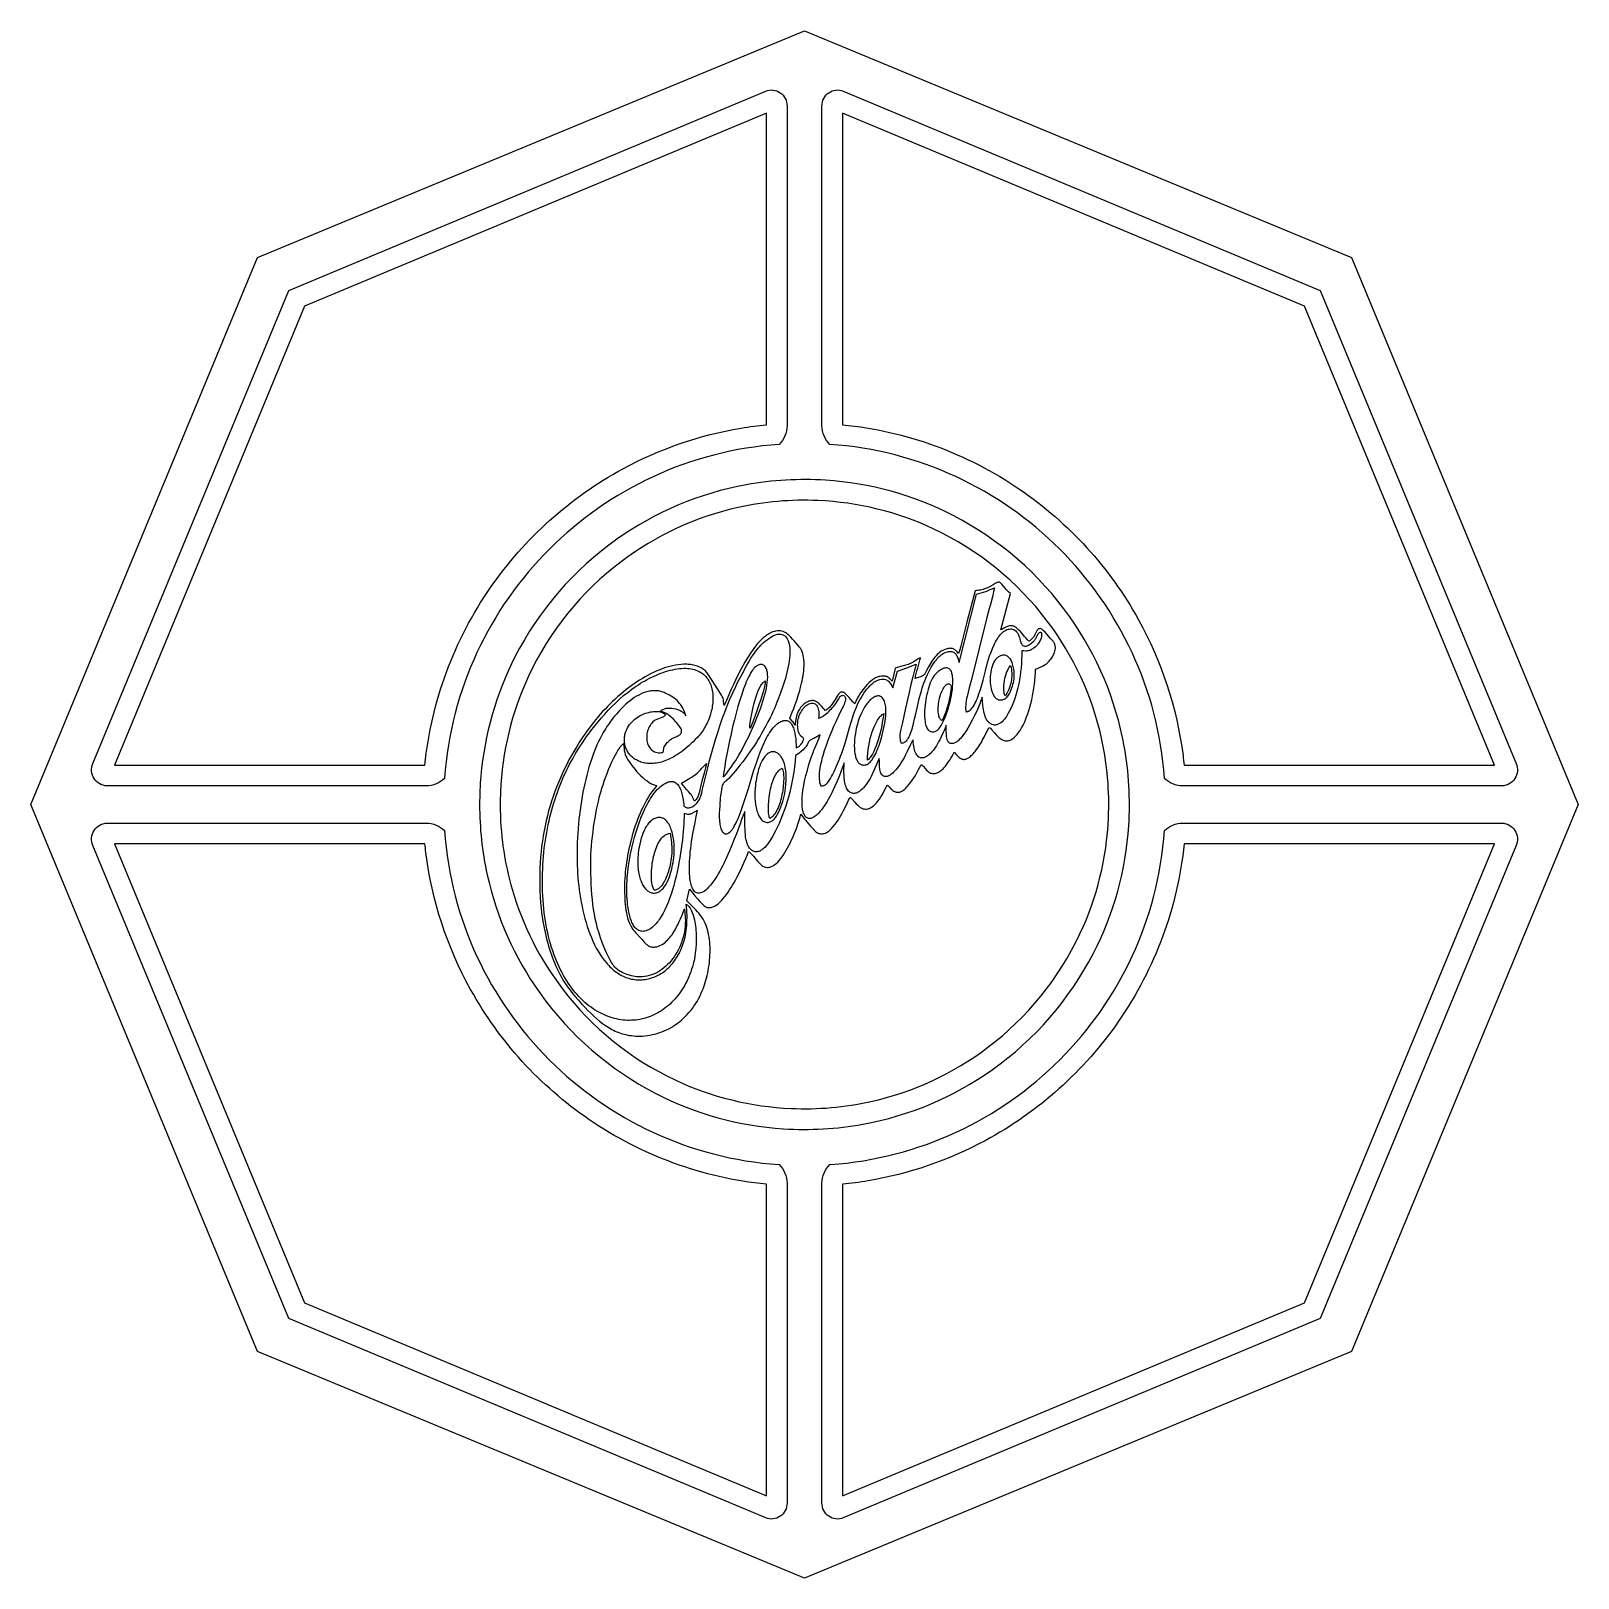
# Model space of a CAD drawing. Extents: x 0 to 300, y 0 to 300.
import ezdxf

# ---------------------------------------------------------------- set-up
doc = ezdxf.new("R2010")
doc.units = 0
doc.layers.add('Nível Padrão', color=18, linetype='CONTINUOUS')

msp = doc.modelspace()

# ---------------------------------------------------------------- linework, layer by layer
at = {"layer": 'Nível Padrão'}
for points in [[(43.93, 43.93), (43.17, 45.79), (0, 150), (43.93, 256.07), (150, 300), (256.07, 256.07), (300, 150), (256.07, 43.93), (150, 0), (43.93, 43.93)], [(189.93, 190.91), (189.62, 191.18), (189.34, 191.45), (189.1, 191.71), (188.89, 191.95), (188.55, 192.39), (188.27, 192.74), (188.14, 192.88), (188.02, 192.99), (187.89, 193.06), (187.82, 193.09), (187.75, 193.1), (187.67, 193.11), (187.59, 193.1), (187.51, 193.09), (187.42, 193.06), (187.22, 192.98), (186.99, 192.84), (186.56, 192.58), (186.1, 192.33), (185.63, 192.1), (185.15, 191.89), (184.9, 191.8), (184.65, 191.72), (184.39, 191.65), (184.13, 191.59), (183.87, 191.54), (183.61, 191.5), (183.35, 191.47), (183.08, 191.46), (181.45, 185.34), (181.08, 183.83), (180.7, 182.26), (180.51, 181.48), (180.3, 180.72), (180.1, 179.98), (179.88, 179.27), (179.62, 179.58), (179.49, 179.71), (179.37, 179.83), (179.24, 179.94), (179.11, 180.03), (178.98, 180.11), (178.84, 180.18), (178.7, 180.23), (178.55, 180.26), (178.39, 180.28), (178.22, 180.29), (178.04, 180.27), (177.85, 180.24), (177.64, 180.2), (177.42, 180.13), (177.11, 180.02), (176.82, 179.88), (176.53, 179.71), (176.26, 179.52), (175.99, 179.31), (175.74, 179.07), (175.5, 178.82), (175.26, 178.55), (175.04, 178.27), (174.82, 177.97), (174.61, 177.66), (174.41, 177.34), (174.21, 177.01), (174.02, 176.68), (173.67, 176), (173.47, 175.61), (173.31, 175.33), (173.24, 175.22), (173.16, 175.13), (173.08, 175.06), (173, 174.99), (172.89, 174.94), (172.77, 174.88), (172.47, 174.77), (172.05, 174.63), (171.48, 174.42), (171.51, 174.67), (171.55, 174.91), (171.66, 175.41), (171.8, 175.92), (171.95, 176.44), (172.26, 177.47), (172.39, 177.98), (172.51, 178.47), (172.32, 178.39), (172.15, 178.31), (172.01, 178.23), (171.87, 178.14), (171.59, 177.95), (171.27, 177.73), (171.04, 177.59), (170.81, 177.46), (170.57, 177.35), (170.33, 177.25), (170.09, 177.16), (169.85, 177.07), (169.38, 176.93), (168.44, 176.68), (167.99, 176.55), (167.77, 176.47), (167.56, 176.39), (167.03, 173.92), (166.54, 174.38), (166.32, 174.57), (166.2, 174.66), (166.08, 174.73), (165.94, 174.79), (165.8, 174.84), (165.65, 174.88), (165.49, 174.9), (165.3, 174.91), (165.1, 174.91), (164.88, 174.89), (164.64, 174.85), (164.46, 174.82), (164.28, 174.77), (164.11, 174.7), (163.93, 174.62), (163.75, 174.53), (163.57, 174.43), (163.39, 174.31), (163.21, 174.19), (162.85, 173.91), (162.5, 173.59), (162.15, 173.24), (161.81, 172.87), (161.49, 172.48), (161.18, 172.06), (160.88, 171.64), (160.61, 171.21), (160.35, 170.79), (160.12, 170.36), (159.92, 169.94), (159.74, 169.54), (159.39, 169.93), (159.01, 170.33), (158.64, 170.74), (158.29, 171.13), (158.11, 171.32), (157.95, 171.48), (157.8, 171.61), (157.65, 171.7), (157.52, 171.77), (157.39, 171.81), (157.27, 171.82), (157.15, 171.81), (157.04, 171.78), (156.94, 171.72), (156.84, 171.64), (156.74, 171.55), (156.64, 171.44), (156.54, 171.32), (156.35, 171.02), (155.94, 170.33), (155.71, 169.95), (155.45, 169.57), (155.31, 169.38), (155.16, 169.19), (155, 169.01), (154.83, 168.83), (154.65, 168.67), (154.46, 168.51), (154.25, 168.36), (154.03, 168.23), (153.85, 168.43), (153.66, 168.63), (153.3, 169.06), (153.12, 169.26), (152.94, 169.46), (152.75, 169.64), (152.54, 169.81), (152.33, 169.94), (152.22, 170), (152.1, 170.05), (151.98, 170.09), (151.86, 170.12), (151.73, 170.14), (151.59, 170.15), (151.45, 170.15), (151.31, 170.13), (151.16, 170.1), (151, 170.06), (150.83, 170.01), (150.66, 169.94), (150.48, 169.85), (150.29, 169.75), (150.08, 169.61), (149.87, 169.44), (149.66, 169.24), (149.45, 169.02), (149.25, 168.79), (149.07, 168.55), (148.92, 168.3), (148.79, 168.07), (148.64, 167.73), (148.53, 167.42), (148.44, 167.11), (148.38, 166.81), (148.32, 166.49), (148.28, 166.15), (148.17, 165.36), (148, 165.69), (147.86, 165.92), (147.74, 166.08), (147.64, 166.19), (147.43, 166.4), (147.3, 166.54), (147.16, 166.74), (147.38, 167.28), (147.64, 167.91), (147.92, 168.62), (148.21, 169.41), (148.5, 170.26), (148.79, 171.15), (149.07, 172.08), (149.32, 173.03), (149.44, 173.51), (149.54, 173.99), (149.64, 174.47), (149.72, 174.95), (149.79, 175.43), (149.85, 175.9), (149.89, 176.36), (149.91, 176.82), (149.92, 177.26), (149.91, 177.69), (149.88, 178.11), (149.83, 178.52), (149.76, 178.91), (149.67, 179.28), (149.55, 179.63), (149.4, 179.96), (149.3, 180.14), (149.16, 180.35), (148.98, 180.58), (148.79, 180.82), (148.38, 181.28), (148.03, 181.65), (147.68, 182.04), (147.32, 182.44), (147.14, 182.63), (146.96, 182.81), (146.77, 182.98), (146.57, 183.14), (146.35, 183.29), (146.13, 183.42), (145.89, 183.52), (145.63, 183.6), (145.35, 183.65), (145.06, 183.67), (144.74, 183.66), (144.39, 183.62), (144.16, 183.57), (143.92, 183.5), (143.69, 183.41), (143.46, 183.31), (143.23, 183.19), (143.01, 183.06), (142.78, 182.92), (142.56, 182.77), (142.35, 182.6), (142.13, 182.42), (141.92, 182.24), (141.71, 182.04), (141.3, 181.63), (140.91, 181.19), (140.53, 180.73), (140.17, 180.27), (139.83, 179.79), (139.51, 179.32), (139.21, 178.86), (138.94, 178.42), (138.46, 177.61), (137.66, 176.18), (137.06, 175.05), (136.59, 174.12), (136.21, 173.29), (135.86, 172.47), (135.48, 171.57), (135.01, 170.5), (134.41, 169.17), (134.32, 169.98), (134.27, 170.28), (134.21, 170.53), (134.14, 170.75), (134.04, 170.97), (133.9, 171.21), (133.73, 171.5), (131.52, 174.96), (131.17, 175.43), (131.04, 175.6), (130.92, 175.75), (130.79, 175.89), (130.63, 176.02), (130.42, 176.18), (130.16, 176.35), (129.94, 176.49), (129.71, 176.61), (129.48, 176.72), (129.24, 176.81), (129, 176.89), (128.75, 176.97), (128.49, 177.03), (128.24, 177.08), (127.97, 177.12), (127.71, 177.15), (127.44, 177.17), (127.17, 177.18), (126.62, 177.18), (126.07, 177.15), (125.51, 177.08), (124.96, 177), (124.42, 176.89), (123.89, 176.76), (123.38, 176.62), (122.88, 176.47), (122.41, 176.3), (121.96, 176.14), (121.39, 175.9), (120.82, 175.65), (120.26, 175.38), (119.69, 175.09), (119.13, 174.78), (118.58, 174.46), (118.03, 174.12), (117.48, 173.77), (116.94, 173.4), (116.4, 173.02), (115.87, 172.62), (115.34, 172.21), (114.81, 171.79), (114.3, 171.36), (113.79, 170.91), (113.28, 170.45), (112.78, 169.98), (112.29, 169.5), (111.81, 169.01), (111.33, 168.51), (110.86, 168.01), (110.4, 167.49), (109.95, 166.96), (109.5, 166.43), (109.06, 165.89), (108.64, 165.34), (108.22, 164.79), (107.81, 164.23), (107.41, 163.67), (107.02, 163.1), (106.64, 162.53), (106.27, 161.95), (105.76, 161.13), (105.27, 160.3), (104.79, 159.47), (104.33, 158.63), (103.89, 157.78), (103.46, 156.92), (103.05, 156.05), (102.66, 155.17), (102.28, 154.29), (101.92, 153.39), (101.58, 152.49), (101.25, 151.58), (100.95, 150.65), (100.66, 149.72), (100.39, 148.78), (100.14, 147.82), (99.9, 146.86), (99.69, 145.88), (99.5, 144.89), (99.32, 143.9), (99.17, 142.89), (99.03, 141.87), (98.92, 140.83), (98.82, 139.79), (98.75, 138.73), (98.69, 137.66), (98.66, 136.58), (98.65, 135.49), (98.66, 134.38), (98.69, 133.26), (98.75, 132.12), (98.82, 130.97), (98.87, 130.36), (98.93, 129.75), (99, 129.14), (99.08, 128.53), (99.17, 127.92), (99.27, 127.31), (99.37, 126.71), (99.49, 126.1), (99.62, 125.5), (99.75, 124.9), (99.89, 124.3), (100.04, 123.71), (100.21, 123.12), (100.38, 122.54), (100.55, 121.96), (100.74, 121.39), (100.94, 120.82), (101.14, 120.27), (101.35, 119.72), (101.57, 119.18), (101.8, 118.65), (102.04, 118.13), (102.28, 117.62), (102.54, 117.12), (102.8, 116.63), (103.07, 116.16), (103.35, 115.69), (103.63, 115.24), (103.92, 114.81), (104.22, 114.39), (104.53, 113.98), (104.85, 113.59), (105.48, 112.83), (106.12, 112.1), (106.77, 111.37), (107.45, 110.64), (107.99, 110.07), (108.54, 109.52), (109.1, 108.99), (109.67, 108.49), (110.24, 108.01), (110.83, 107.56), (111.42, 107.13), (111.73, 106.94), (112.04, 106.75), (112.35, 106.56), (112.66, 106.39), (112.98, 106.23), (113.31, 106.07), (113.64, 105.93), (113.97, 105.8), (114.31, 105.67), (114.65, 105.56), (115, 105.46), (115.36, 105.37), (115.72, 105.29), (116.08, 105.23), (116.45, 105.18), (116.83, 105.13), (117.21, 105.11), (117.6, 105.09), (118.09, 105.09), (118.58, 105.11), (119.06, 105.15), (119.55, 105.2), (120.02, 105.28), (120.5, 105.37), (120.97, 105.48), (121.44, 105.61), (121.9, 105.76), (122.35, 105.92), (122.8, 106.11), (123.25, 106.31), (123.69, 106.53), (124.12, 106.76), (124.54, 107.02), (124.95, 107.29), (125.36, 107.57), (125.76, 107.88), (126.15, 108.2), (126.52, 108.54), (126.89, 108.89), (127.25, 109.26), (127.6, 109.65), (127.93, 110.05), (128.26, 110.47), (128.57, 110.91), (128.87, 111.36), (129.16, 111.82), (129.43, 112.3), (129.69, 112.8), (129.93, 113.31), (130.16, 113.84), (130.32, 114.23), (130.47, 114.64), (130.62, 115.06), (130.75, 115.5), (130.89, 115.95), (131.01, 116.4), (131.12, 116.87), (131.23, 117.35), (131.32, 117.83), (131.41, 118.32), (131.49, 118.82), (131.55, 119.31), (131.6, 119.82), (131.65, 120.32), (131.67, 120.82), (131.69, 121.33), (131.7, 121.83), (131.68, 122.33), (131.66, 122.83), (131.62, 123.32), (131.57, 123.81), (131.5, 124.29), (131.41, 124.76), (131.31, 125.23), (131.19, 125.68), (131.05, 126.12), (130.9, 126.55), (130.73, 126.97), (130.53, 127.37), (130.32, 127.76), (130.09, 128.13), (129.84, 128.48), (129.55, 128.84), (129.25, 129.2), (128.93, 129.55), (128.6, 129.89), (127.91, 130.59), (127.2, 131.3), (127.73, 133.56), (128.33, 132.81), (128.75, 132.29), (129.22, 131.74), (129.69, 131.2), (130.15, 130.73), (130.35, 130.53), (130.54, 130.36), (130.71, 130.23), (130.85, 130.15), (131, 130.09), (131.14, 130.04), (131.29, 130.02), (131.44, 130), (131.59, 130), (131.75, 130.01), (131.9, 130.04), (132.05, 130.08), (132.21, 130.13), (132.36, 130.19), (132.52, 130.27), (132.68, 130.36), (132.99, 130.56), (133.31, 130.81), (133.62, 131.1), (133.94, 131.42), (134.25, 131.77), (134.56, 132.15), (134.87, 132.56), (135.18, 132.98), (135.48, 133.43), (135.77, 133.89), (136.06, 134.37), (136.34, 134.85), (136.62, 135.35), (136.88, 135.84), (137.39, 136.83), (137.85, 137.79), (138.26, 138.7), (138.62, 139.54), (138.92, 140.28), (139.14, 140.89), (139.28, 140.79), (139.44, 140.66), (139.61, 140.5), (139.78, 140.31), (140.16, 139.89), (140.56, 139.42), (140.96, 138.96), (141.35, 138.54), (141.54, 138.36), (141.73, 138.2), (141.9, 138.07), (142.06, 137.97), (142.21, 137.91), (142.37, 137.86), (142.52, 137.82), (142.67, 137.8), (142.83, 137.79), (142.98, 137.8), (143.14, 137.82), (143.29, 137.86), (143.44, 137.9), (143.6, 137.96), (143.75, 138.03), (143.9, 138.12), (144.05, 138.21), (144.2, 138.32), (144.5, 138.56), (144.8, 138.84), (145.09, 139.15), (145.38, 139.5), (145.66, 139.87), (145.94, 140.27), (146.21, 140.69), (146.47, 141.13), (146.73, 141.59), (146.97, 142.05), (147.21, 142.52), (147.44, 143), (147.66, 143.48), (148.07, 144.43), (148.42, 145.34), (148.73, 146.2), (148.98, 146.96), (149.17, 147.62), (149.29, 148.13), (150.03, 147.14), (150.25, 146.87), (150.43, 146.65), (150.86, 146.18), (151.19, 145.81), (151.66, 145.26), (151.85, 145.04), (152.04, 144.86), (152.22, 144.71), (152.41, 144.58), (152.6, 144.48), (152.79, 144.4), (152.97, 144.35), (153.16, 144.31), (153.34, 144.31), (153.52, 144.32), (153.7, 144.35), (153.88, 144.4), (154.06, 144.47), (154.24, 144.55), (154.41, 144.65), (154.59, 144.77), (154.76, 144.9), (154.93, 145.04), (155.09, 145.2), (155.26, 145.36), (155.58, 145.72), (155.9, 146.12), (156.2, 146.54), (156.5, 146.97), (156.78, 147.42), (157.05, 147.86), (157.32, 148.34), (157.59, 148.86), (158.12, 149.94), (158.55, 150.86), (158.72, 151.19), (158.83, 151.39), (158.93, 151.33), (159.03, 151.24), (159.24, 151.02), (159.73, 150.46), (160.01, 150.15), (160.31, 149.85), (160.46, 149.71), (160.63, 149.58), (160.8, 149.45), (160.98, 149.35), (161.16, 149.26), (161.35, 149.19), (161.55, 149.13), (161.76, 149.11), (161.97, 149.11), (162.19, 149.13), (162.42, 149.19), (162.65, 149.28), (162.89, 149.4), (163.14, 149.57), (163.4, 149.77), (163.67, 150.02), (163.94, 150.31), (164.22, 150.65), (164.52, 151.03), (164.82, 151.47), (165, 151.77), (165.17, 152.07), (165.48, 152.66), (165.78, 153.22), (165.93, 153.49), (166.09, 153.75), (166.24, 153.6), (166.4, 153.43), (166.74, 153.07), (166.92, 152.89), (167.12, 152.73), (167.33, 152.58), (167.44, 152.52), (167.56, 152.47), (167.68, 152.43), (167.8, 152.39), (167.92, 152.37), (168.05, 152.36), (168.19, 152.36), (168.33, 152.38), (168.47, 152.41), (168.62, 152.46), (168.77, 152.52), (168.93, 152.61), (169.1, 152.71), (169.26, 152.84), (169.44, 152.98), (169.62, 153.15), (169.8, 153.34), (169.99, 153.55), (170.3, 153.93), (170.58, 154.27), (170.82, 154.59), (171.03, 154.89), (171.21, 155.17), (171.38, 155.43), (171.66, 155.91), (172.13, 156.8), (172.39, 157.25), (172.54, 157.49), (172.71, 157.74), (173, 157.41), (173.44, 156.92), (173.68, 156.68), (173.91, 156.46), (174.1, 156.28), (174.18, 156.22), (174.25, 156.18), (174.43, 156.1), (174.62, 156.05), (174.8, 156.01), (174.99, 156), (175.17, 156), (175.35, 156.03), (175.52, 156.07), (175.7, 156.12), (175.87, 156.2), (176.04, 156.29), (176.21, 156.39), (176.38, 156.51), (176.55, 156.64), (176.71, 156.78), (176.87, 156.93), (177.02, 157.09), (177.32, 157.43), (177.61, 157.8), (177.89, 158.18), (178.15, 158.58), (178.39, 158.99), (178.61, 159.38), (178.82, 159.77), (179.01, 160.14), (179.41, 159.71), (179.61, 159.5), (179.8, 159.3), (180, 159.13), (180.21, 158.98), (180.31, 158.91), (180.42, 158.86), (180.53, 158.81), (180.64, 158.78), (180.76, 158.76), (180.88, 158.74), (181, 158.75), (181.13, 158.76), (181.26, 158.79), (181.4, 158.84), (181.54, 158.9), (181.69, 158.98), (181.84, 159.07), (182, 159.19), (182.17, 159.32), (182.34, 159.47), (182.52, 159.65), (182.7, 159.84), (182.9, 160.06), (183.1, 160.3), (183.37, 160.65), (183.63, 161), (183.86, 161.35), (184.08, 161.7), (184.29, 162.05), (184.48, 162.38), (184.82, 163.03), (185.38, 164.17), (185.62, 164.62), (185.73, 164.8), (185.84, 164.96), (185.94, 164.89), (186.05, 164.79), (186.29, 164.54), (186.85, 163.88), (187.17, 163.52), (187.34, 163.34), (187.52, 163.17), (187.7, 163.01), (187.89, 162.86), (188.09, 162.72), (188.29, 162.6), (188.5, 162.5), (188.71, 162.42), (188.93, 162.37), (189.16, 162.35), (189.4, 162.36), (189.64, 162.41), (189.76, 162.44), (189.89, 162.49), (190.01, 162.54), (190.14, 162.61), (190.4, 162.78), (190.66, 162.99), (190.94, 163.25), (191.22, 163.57), (191.5, 163.94), (191.79, 164.36), (192.09, 164.85), (192.39, 165.4), (192.63, 165.88), (192.85, 166.4), (193.08, 166.97), (193.3, 167.58), (193.51, 168.22), (193.71, 168.9), (193.89, 169.6), (194.07, 170.32), (194.23, 171.05), (194.37, 171.8), (194.5, 172.56), (194.61, 173.31), (194.69, 174.07), (194.76, 174.81), (194.8, 175.55), (194.81, 176.26), (195.28, 176.43), (195.72, 176.61), (196.12, 176.8), (196.48, 177), (196.66, 177.12), (196.83, 177.24), (196.99, 177.37), (197.14, 177.5), (197.3, 177.65), (197.44, 177.8), (197.59, 177.97), (197.73, 178.14), (197.96, 178.47), (198.08, 178.66), (198.19, 178.87), (198.3, 179.08), (198.4, 179.31), (198.49, 179.54), (198.56, 179.78), (198.61, 180.02), (198.64, 180.26), (198.65, 180.51), (198.63, 180.75), (198.57, 180.99), (198.54, 181.11), (198.49, 181.22), (198.43, 181.34), (198.36, 181.45), (198.28, 181.56), (198.19, 181.67), (197.72, 182.21), (197.01, 183.01), (196.64, 183.4), (196.3, 183.74), (196.14, 183.88), (196.01, 183.98), (195.9, 184.05), (195.81, 184.09), (195.71, 184.1), (195.63, 184.1), (195.54, 184.09), (195.47, 184.07), (195.4, 184.04), (195.34, 184.01), (195.22, 183.91), (195.13, 183.79), (195.04, 183.65), (194.86, 183.3), (194.66, 182.9), (194.54, 182.68), (194.4, 182.47), (194.24, 182.26), (194.04, 182.05), (193.8, 181.85), (193.67, 181.76), (193.53, 181.66), (193.24, 181.95), (192.96, 182.25), (192.68, 182.56), (192.41, 182.88), (191.86, 183.52), (191.56, 183.83), (191.26, 184.14), (191.02, 184.33), (190.91, 184.41), (190.8, 184.48), (190.69, 184.53), (190.58, 184.58), (190.47, 184.61), (190.36, 184.64), (190.16, 184.67), (189.95, 184.66), (189.75, 184.63), (189.56, 184.57), (189.37, 184.5), (189.18, 184.42), (188.81, 184.23), (188.44, 184.04), (188.25, 183.96), (188.07, 183.9), (189.93, 190.91)], [(183.36, 190.79), (183.8, 190.92), (184.24, 191.04), (184.69, 191.16), (185.14, 191.3), (185.37, 191.38), (185.59, 191.47), (186.01, 191.66), (186.42, 191.84), (186.63, 191.92), (186.84, 192), (186.68, 191.28), (186.5, 190.54), (186.1, 189.03), (185.68, 187.5), (185.28, 186), (182.3, 173.98), (182.14, 173.34), (181.94, 172.6), (181.73, 171.79), (181.53, 170.96), (181.44, 170.54), (181.36, 170.13), (181.3, 169.72), (181.26, 169.33), (181.24, 168.96), (181.24, 168.61), (181.27, 168.29), (181.3, 168.14), (181.34, 168), (181.44, 168), (181.55, 168.01), (181.65, 168.04), (181.75, 168.07), (181.86, 168.12), (181.96, 168.18), (182.15, 168.32), (182.34, 168.5), (182.52, 168.72), (182.7, 168.97), (182.88, 169.25), (183.05, 169.56), (183.21, 169.89), (183.37, 170.25), (183.53, 170.63), (183.68, 171.03), (183.83, 171.44), (184.11, 172.31), (184.37, 173.2), (184.63, 174.12), (185.09, 175.91), (185.51, 177.52), (185.71, 178.21), (185.9, 178.8), (186.17, 179.55), (186.45, 180.27), (186.75, 180.94), (186.9, 181.26), (187.06, 181.57), (187.23, 181.87), (187.4, 182.15), (187.58, 182.42), (187.77, 182.67), (187.96, 182.91), (188.17, 183.13), (188.38, 183.33), (188.61, 183.52), (188.82, 183.67), (189.04, 183.8), (189.26, 183.91), (189.48, 183.98), (189.7, 184.03), (189.92, 184.05), (190.14, 184.04), (190.35, 184), (190.56, 183.92), (190.76, 183.81), (190.95, 183.67), (191.13, 183.49), (191.3, 183.27), (191.45, 183), (191.59, 182.7), (191.72, 182.36), (191.76, 182.14), (191.84, 181.78), (191.9, 181.58), (191.98, 181.37), (192.08, 181.17), (192.14, 181.08), (192.2, 180.99), (192.28, 180.92), (192.35, 180.85), (192.44, 180.79), (192.54, 180.75), (192.64, 180.72), (192.75, 180.7), (192.87, 180.7), (193.01, 180.72), (193.15, 180.76), (193.3, 180.82), (193.46, 180.9), (193.64, 181), (193.82, 181.13), (194.02, 181.29), (194.23, 181.47), (194.45, 181.68), (194.56, 181.8), (194.66, 181.93), (194.75, 182.07), (194.84, 182.22), (195.17, 182.83), (195.33, 183.1), (195.41, 183.21), (195.5, 183.3), (195.59, 183.37), (195.68, 183.41), (195.78, 183.42), (195.89, 183.4), (195.95, 183.18), (195.97, 182.95), (195.97, 182.72), (195.94, 182.5), (195.88, 182.28), (195.81, 182.07), (195.72, 181.87), (195.62, 181.67), (195.51, 181.48), (195.39, 181.3), (195.27, 181.14), (195.15, 180.99), (194.91, 180.73), (194.71, 180.54), (194.4, 180.29), (194.26, 180.19), (194.11, 180.1), (193.97, 180.02), (193.82, 179.95), (193.68, 179.89), (193.53, 179.84), (193.38, 179.81), (193.23, 179.78), (193.07, 179.76), (192.9, 179.76), (192.54, 179.77), (192.14, 179.81), (192.13, 178.97), (192.1, 178.14), (192.05, 177.32), (191.99, 176.51), (191.9, 175.71), (191.8, 174.92), (191.67, 174.15), (191.53, 173.39), (191.37, 172.65), (191.19, 171.92), (190.99, 171.22), (190.77, 170.53), (190.53, 169.87), (190.28, 169.22), (190, 168.6), (189.7, 168.01), (189.46, 167.56), (189.31, 167.31), (189.14, 167.05), (188.96, 166.79), (188.76, 166.54), (188.55, 166.29), (188.32, 166.06), (188.08, 165.86), (187.96, 165.77), (187.83, 165.68), (187.7, 165.61), (187.57, 165.55), (187.43, 165.5), (187.29, 165.46), (187.15, 165.43), (187.01, 165.41), (186.86, 165.41), (186.72, 165.43), (186.56, 165.46), (186.41, 165.51), (186.26, 165.57), (186.1, 165.65), (185.98, 165.73), (185.87, 165.81), (185.77, 165.9), (185.67, 166), (185.57, 166.11), (185.49, 166.22), (185.32, 166.47), (185.18, 166.75), (185.06, 167.05), (184.95, 167.37), (184.86, 167.7), (184.77, 168.06), (184.71, 168.43), (184.65, 168.81), (184.6, 169.2), (184.52, 170.01), (184.45, 170.83), (184.31, 170.4), (184.15, 169.96), (183.98, 169.51), (183.79, 169.05), (183.39, 168.13), (182.97, 167.23), (182.52, 166.36), (182.09, 165.54), (181.66, 164.81), (181.27, 164.17), (181.09, 163.9), (180.85, 163.56), (180.57, 163.2), (180.25, 162.82), (180.08, 162.64), (179.91, 162.47), (179.73, 162.31), (179.55, 162.17), (179.36, 162.05), (179.18, 161.95), (179, 161.87), (178.82, 161.82), (178.68, 161.8), (178.55, 161.8), (178.42, 161.81), (178.31, 161.83), (178.21, 161.87), (178.12, 161.92), (178.04, 161.98), (177.96, 162.05), (177.89, 162.12), (177.83, 162.21), (177.78, 162.31), (177.73, 162.42), (177.65, 162.65), (177.59, 162.92), (177.55, 163.2), (177.52, 163.5), (177.49, 164.13), (177.48, 164.77), (177.45, 165.38), (177.43, 165.26), (177.38, 165.11), (177.26, 164.77), (177.09, 164.37), (176.9, 163.95), (176.52, 163.14), (176.22, 162.55), (176.01, 162.14), (175.79, 161.76), (175.57, 161.4), (175.35, 161.06), (175.13, 160.75), (174.92, 160.46), (174.7, 160.2), (174.48, 159.97), (174.27, 159.76), (174.05, 159.57), (173.84, 159.42), (173.64, 159.29), (173.44, 159.18), (173.24, 159.1), (173.05, 159.05), (172.86, 159.03), (172.68, 159.03), (172.51, 159.07), (172.34, 159.13), (172.18, 159.21), (172.03, 159.33), (171.89, 159.47), (171.76, 159.65), (171.63, 159.85), (171.52, 160.08), (171.42, 160.34), (171.33, 160.63), (171.25, 160.95), (171.19, 161.3), (171.13, 161.68), (171.09, 162.09), (171.07, 162.53), (170.95, 162.36), (170.83, 162.15), (170.56, 161.63), (169.92, 160.27), (169.53, 159.49), (169.31, 159.08), (169.08, 158.67), (168.82, 158.26), (168.56, 157.85), (168.27, 157.44), (167.96, 157.04), (167.77, 156.81), (167.54, 156.54), (167.26, 156.24), (167.1, 156.09), (166.94, 155.95), (166.77, 155.82), (166.6, 155.7), (166.42, 155.6), (166.24, 155.51), (166.06, 155.45), (165.87, 155.42), (165.69, 155.42), (165.6, 155.43), (165.51, 155.45), (165.41, 155.48), (165.32, 155.52), (165.24, 155.57), (165.17, 155.62), (165.09, 155.69), (165.03, 155.75), (164.91, 155.91), (164.82, 156.09), (164.74, 156.3), (164.68, 156.52), (164.63, 156.76), (164.59, 157.01), (164.56, 157.27), (164.53, 157.82), (164.52, 158.39), (164.51, 158.95), (162.92, 155.41), (162.71, 155.02), (162.49, 154.63), (162.24, 154.25), (161.99, 153.89), (161.72, 153.55), (161.44, 153.23), (161.16, 152.95), (160.87, 152.7), (160.65, 152.53), (160.43, 152.4), (160.22, 152.29), (160.01, 152.22), (159.8, 152.17), (159.6, 152.15), (159.4, 152.15), (159.22, 152.19), (159.04, 152.25), (158.87, 152.34), (158.7, 152.45), (158.55, 152.6), (158.41, 152.76), (158.29, 152.96), (158.17, 153.18), (158.07, 153.43), (157.98, 153.7), (157.9, 153.97), (157.83, 154.25), (157.78, 154.53), (157.73, 154.81), (157.7, 155.1), (157.66, 155.68), (157.65, 156.28), (157.65, 156.88), (157.68, 157.49), (157.71, 158.1), (157.54, 157.68), (157.37, 157.24), (157.04, 156.33), (156.7, 155.41), (156.53, 154.97), (156.35, 154.53), (155.84, 153.4), (155.59, 152.87), (155.35, 152.36), (155.1, 151.88), (154.86, 151.43), (154.62, 151), (154.39, 150.6), (154.16, 150.22), (153.93, 149.86), (153.71, 149.53), (153.49, 149.22), (153.27, 148.94), (153.06, 148.68), (152.85, 148.44), (152.65, 148.22), (152.45, 148.03), (152.25, 147.86), (152.07, 147.71), (151.88, 147.59), (151.71, 147.48), (151.53, 147.4), (151.37, 147.34), (151.21, 147.3), (151.05, 147.27), (150.9, 147.27), (150.76, 147.29), (150.63, 147.33), (150.5, 147.39), (150.38, 147.47), (150.27, 147.57), (150.16, 147.69), (150.06, 147.83), (149.97, 147.98), (149.89, 148.15), (149.81, 148.34), (149.75, 148.55), (149.69, 148.78), (149.64, 149.03), (149.6, 149.29), (149.56, 149.56), (149.54, 149.86), (149.53, 150.17), (149.52, 150.5), (149.53, 150.84), (149.54, 151.2), (149.57, 151.58), (149.6, 151.97), (149.7, 152.79), (149.85, 153.67), (150.03, 154.61), (150.27, 155.61), (150.55, 156.65), (150.87, 157.75), (151.25, 158.9), (151.68, 160.09), (151.84, 160.51), (152.03, 160.95), (152.42, 161.85), (152.61, 162.3), (152.79, 162.73), (152.94, 163.13), (153.06, 163.51), (152.71, 163.32), (152.37, 163.11), (152.02, 162.9), (151.83, 162.81), (151.62, 162.71), (151.34, 162.59), (151.13, 162.47), (150.98, 162.35), (150.86, 162.24), (150.78, 162.13), (150.72, 162.01), (150.6, 161.73), (150.52, 161.56), (150.4, 161.37), (150.23, 161.15), (150.01, 160.9), (149.72, 160.61), (149.34, 160.28), (148.87, 159.91), (148.28, 159.49), (148.17, 158.39), (148.05, 157.32), (147.9, 156.27), (147.74, 155.26), (147.56, 154.27), (147.36, 153.3), (147.14, 152.36), (146.9, 151.44), (146.65, 150.55), (146.37, 149.67), (146.08, 148.81), (145.76, 147.97), (145.43, 147.14), (145.08, 146.34), (144.71, 145.54), (144.32, 144.76), (144.02, 144.2), (143.83, 143.86), (143.62, 143.5), (143.39, 143.12), (143.14, 142.74), (142.87, 142.37), (142.59, 142.01), (142.29, 141.68), (142.13, 141.53), (141.97, 141.39), (141.81, 141.27), (141.65, 141.15), (141.48, 141.05), (141.32, 140.97), (141.15, 140.9), (140.97, 140.86), (140.8, 140.83), (140.62, 140.82), (140.45, 140.84), (140.27, 140.88), (140.09, 140.95), (139.92, 141.04), (139.75, 141.15), (139.6, 141.27), (139.46, 141.41), (139.33, 141.56), (139.22, 141.72), (139.11, 141.89), (139.02, 142.08), (138.93, 142.28), (138.86, 142.48), (138.79, 142.7), (138.73, 142.93), (138.68, 143.16), (138.59, 143.65), (138.53, 144.17), (138.49, 144.71), (138.47, 145.26), (138.46, 145.82), (138.46, 146.4), (138.46, 147.54), (138.45, 148.1), (138.44, 148.65), (138.36, 148.49), (138.27, 148.29), (138.05, 147.76), (137.8, 147.08), (137.5, 146.27), (136.79, 144.34), (136.38, 143.27), (135.94, 142.14), (135.46, 141), (134.96, 139.84), (134.7, 139.27), (134.43, 138.7), (134.15, 138.14), (133.87, 137.6), (133.58, 137.07), (133.28, 136.55), (132.98, 136.05), (132.67, 135.58), (132.36, 135.13), (132.04, 134.7), (131.72, 134.31), (131.39, 133.94), (131.11, 133.66), (130.84, 133.42), (130.58, 133.22), (130.33, 133.06), (130.1, 132.93), (129.88, 132.85), (129.67, 132.8), (129.48, 132.78), (129.29, 132.8), (129.12, 132.84), (128.95, 132.92), (128.8, 133.02), (128.66, 133.15), (128.53, 133.31), (128.41, 133.49), (128.3, 133.7), (128.2, 133.92), (128.11, 134.17), (128.02, 134.43), (127.95, 134.72), (127.89, 135.01), (127.83, 135.33), (127.78, 135.65), (127.75, 135.99), (127.69, 136.7), (127.67, 137.43), (127.67, 138.19), (127.7, 138.95), (127.74, 139.57), (127.8, 140.19), (127.86, 140.82), (127.94, 141.45), (128.11, 142.73), (128.31, 144), (128.54, 145.25), (128.77, 146.48), (129.01, 147.68), (129.25, 148.82), (129.06, 148.75), (128.9, 148.67), (128.75, 148.59), (128.61, 148.51), (128.37, 148.36), (128.13, 148.22), (128.01, 148.17), (127.88, 148.13), (127.73, 148.1), (127.56, 148.08), (127.38, 148.09), (127.16, 148.11), (126.92, 148.16), (126.64, 148.22), (126.64, 147.62), (126.62, 146.97), (126.59, 146.27), (126.54, 145.54), (126.48, 144.77), (126.4, 143.97), (126.32, 143.14), (126.21, 142.29), (126.1, 141.43), (125.96, 140.55), (125.82, 139.65), (125.66, 138.75), (125.48, 137.85), (125.29, 136.95), (125.09, 136.06), (124.87, 135.17), (124.64, 134.3), (124.39, 133.44), (124.12, 132.61), (123.85, 131.8), (123.55, 131.02), (123.24, 130.28), (122.92, 129.57), (122.58, 128.9), (122.4, 128.58), (122.22, 128.28), (122.04, 127.98), (121.85, 127.7), (121.66, 127.44), (121.46, 127.18), (121.26, 126.95), (121.06, 126.72), (120.85, 126.51), (120.64, 126.32), (120.43, 126.14), (120.21, 125.98), (119.99, 125.84), (119.76, 125.72), (119.53, 125.61), (119.29, 125.52), (119.07, 125.46), (118.85, 125.42), (118.64, 125.4), (118.44, 125.41), (118.24, 125.44), (118.06, 125.49), (117.88, 125.55), (117.72, 125.64), (117.56, 125.75), (117.4, 125.87), (117.26, 126.01), (117.12, 126.17), (116.99, 126.34), (116.87, 126.52), (116.75, 126.72), (116.64, 126.92), (116.54, 127.14), (116.44, 127.37), (116.27, 127.86), (116.11, 128.37), (115.98, 128.91), (115.88, 129.46), (115.78, 130.01), (115.71, 130.57), (115.66, 131.12), (115.61, 131.69), (115.58, 132.27), (115.56, 132.85), (115.55, 133.43), (115.56, 134.01), (115.57, 134.6), (115.6, 135.18), (115.64, 135.77), (115.68, 136.36), (115.74, 136.94), (115.8, 137.53), (115.88, 138.11), (116.05, 139.27), (116.26, 140.41), (116.49, 141.53), (116.76, 142.62), (117.04, 143.69), (117.34, 144.71), (117.66, 145.7), (117.99, 146.64), (118.34, 147.54), (118.69, 148.37), (119.06, 149.17), (119.26, 149.57), (119.47, 149.98), (119.69, 150.38), (119.92, 150.78), (120.16, 151.16), (120.41, 151.54), (120.66, 151.91), (120.92, 152.26), (121.19, 152.59), (121.46, 152.9), (121.74, 153.19), (122.02, 153.45), (122.31, 153.69), (122.6, 153.89), (122.95, 154.1), (123.28, 154.26), (123.44, 154.32), (123.59, 154.37), (123.74, 154.41), (123.88, 154.44), (124.01, 154.46), (124.15, 154.47), (124.27, 154.47), (124.39, 154.46), (124.51, 154.44), (124.62, 154.41), (124.73, 154.37), (124.84, 154.33), (125.03, 154.22), (125.21, 154.08), (125.37, 153.92), (125.52, 153.74), (125.66, 153.53), (125.78, 153.31), (125.89, 153.08), (125.99, 152.84), (126.08, 152.58), (126.16, 152.32), (126.29, 151.8), (126.39, 151.29), (126.47, 150.81), (126.57, 150.03), (126.61, 149.78), (126.63, 149.7), (126.64, 149.65), (126.75, 149.58), (126.85, 149.52), (126.95, 149.47), (127.05, 149.43), (127.15, 149.4), (127.26, 149.37), (127.46, 149.36), (127.66, 149.37), (127.85, 149.41), (128.05, 149.48), (128.23, 149.56), (128.41, 149.67), (128.58, 149.79), (128.75, 149.92), (128.9, 150.06), (129.05, 150.2), (129.18, 150.35), (129.4, 150.63), (129.51, 150.8), (129.62, 150.98), (129.71, 151.18), (129.79, 151.38), (129.87, 151.59), (129.94, 151.81), (130.07, 152.26), (130.18, 152.74), (130.29, 153.24), (130.39, 153.75), (130.52, 154.26), (131.24, 157.1), (131.61, 158.5), (131.98, 159.88), (132.37, 161.25), (132.77, 162.6), (133.18, 163.95), (133.61, 165.27), (134.06, 166.58), (134.53, 167.88), (135.03, 169.15), (135.54, 170.42), (136.09, 171.66), (136.66, 172.89), (136.96, 173.5), (137.27, 174.1), (137.58, 174.7), (137.91, 175.29), (138.78, 176.89), (139.2, 177.64), (139.62, 178.35), (140.05, 179.03), (140.28, 179.36), (140.51, 179.68), (140.75, 179.99), (141, 180.3), (141.26, 180.59), (141.53, 180.89), (141.79, 181.15), (142.08, 181.42), (142.39, 181.69), (142.73, 181.96), (143.08, 182.22), (143.44, 182.46), (143.81, 182.66), (143.99, 182.75), (144.18, 182.83), (144.36, 182.9), (144.55, 182.96), (144.73, 183), (144.91, 183.03), (145.09, 183.04), (145.27, 183.04), (145.44, 183.02), (145.61, 182.98), (145.78, 182.92), (145.94, 182.84), (146.09, 182.74), (146.24, 182.62), (146.38, 182.48), (146.52, 182.31), (146.65, 182.11), (146.76, 181.89), (146.84, 181.73), (146.91, 181.55), (146.97, 181.37), (147.02, 181.18), (147.1, 180.77), (147.15, 180.34), (147.18, 179.89), (147.18, 179.41), (147.16, 178.91), (147.11, 178.39), (147.04, 177.86), (146.96, 177.31), (146.85, 176.75), (146.73, 176.19), (146.6, 175.62), (146.45, 175.04), (146.29, 174.46), (146.12, 173.89), (145.76, 172.75), (145.37, 171.65), (144.98, 170.6), (144.6, 169.62), (144.23, 168.74), (143.89, 167.96), (143.59, 167.32), (143.34, 166.82), (142.91, 166), (142.51, 165.25), (141.68, 163.75), (141.38, 163.22), (141.04, 162.65), (140.67, 162.06), (140.28, 161.45), (139.85, 160.83), (139.41, 160.19), (138.96, 159.56), (138.49, 158.92), (138.01, 158.3), (137.54, 157.69), (137.07, 157.1), (136.6, 156.54), (136.15, 156.01), (135.71, 155.52), (135.3, 155.07), (134.9, 154.68), (134.74, 154.53), (134.58, 154.4), (134.44, 154.27), (134.31, 154.15), (134.2, 154.01), (134.1, 153.84), (134.02, 153.64), (133.96, 153.38), (133.88, 152.9), (133.81, 152.36), (133.73, 151.76), (133.67, 151.14), (133.56, 149.92), (133.49, 148.86), (133.48, 148.46), (133.47, 148.07), (133.47, 147.7), (133.48, 147.35), (133.5, 147.01), (133.53, 146.69), (133.57, 146.39), (133.61, 146.1), (133.66, 145.84), (133.73, 145.59), (133.79, 145.36), (133.87, 145.15), (133.95, 144.97), (134.04, 144.8), (134.13, 144.66), (134.23, 144.54), (134.34, 144.44), (134.46, 144.36), (134.58, 144.31), (134.7, 144.29), (134.83, 144.29), (134.97, 144.31), (135.11, 144.36), (135.25, 144.44), (135.4, 144.54), (135.56, 144.68), (135.72, 144.84), (135.88, 145.03), (136.05, 145.25), (136.22, 145.5), (136.39, 145.78), (136.57, 146.09), (136.74, 146.42), (136.91, 146.78), (137.08, 147.17), (137.25, 147.58), (137.59, 148.47), (137.92, 149.41), (138.25, 150.38), (138.55, 151.34), (139.11, 153.11), (139.59, 154.68), (140.13, 156.44), (140.43, 157.36), (140.74, 158.3), (141.07, 159.24), (141.42, 160.17), (141.79, 161.07), (141.98, 161.51), (142.17, 161.94), (142.38, 162.36), (142.58, 162.77), (142.79, 163.16), (143.01, 163.54), (143.23, 163.9), (143.46, 164.24), (143.69, 164.56), (143.93, 164.86), (144.18, 165.13), (144.43, 165.38), (144.68, 165.61), (144.95, 165.81), (145.19, 165.96), (145.43, 166.09), (145.65, 166.19), (145.86, 166.26), (146.06, 166.3), (146.26, 166.31), (146.44, 166.3), (146.61, 166.27), (146.77, 166.21), (146.93, 166.13), (147.07, 166.03), (147.21, 165.91), (147.33, 165.77), (147.45, 165.62), (147.56, 165.44), (147.67, 165.25), (147.76, 165.05), (147.85, 164.84), (147.93, 164.61), (148, 164.37), (148.06, 164.12), (148.12, 163.86), (148.22, 163.32), (148.29, 162.76), (148.34, 162.18), (148.37, 161.59), (148.37, 161.01), (148.51, 161.05), (148.64, 161.11), (148.76, 161.17), (148.88, 161.25), (149, 161.34), (149.11, 161.43), (149.21, 161.54), (149.31, 161.66), (149.49, 161.91), (149.65, 162.18), (149.77, 162.46), (149.87, 162.75), (149.79, 162.83), (149.71, 162.91), (149.52, 163.06), (149.32, 163.25), (149.22, 163.36), (149.12, 163.48), (149.03, 163.63), (148.94, 163.79), (148.87, 163.99), (148.8, 164.21), (148.74, 164.47), (148.7, 164.76), (148.68, 165.09), (148.67, 165.46), (148.69, 165.85), (148.73, 166.22), (148.8, 166.58), (148.89, 166.92), (148.99, 167.24), (149.12, 167.56), (149.26, 167.85), (149.41, 168.12), (149.58, 168.38), (149.75, 168.61), (149.94, 168.83), (150.13, 169.02), (150.33, 169.19), (150.53, 169.33), (150.73, 169.45), (150.93, 169.54), (151.13, 169.61), (151.33, 169.65), (151.52, 169.65), (151.71, 169.63), (151.88, 169.58), (152.05, 169.5), (152.2, 169.38), (152.34, 169.24), (152.46, 169.05), (152.56, 168.83), (152.65, 168.58), (152.71, 168.28), (152.75, 167.95), (152.77, 167.58), (152.76, 167.17), (152.72, 166.72), (152.98, 166.82), (153.23, 166.94), (153.49, 167.08), (153.75, 167.25), (154.01, 167.44), (154.26, 167.64), (154.51, 167.86), (154.76, 168.09), (155, 168.33), (155.23, 168.58), (155.45, 168.83), (155.67, 169.09), (156.07, 169.6), (156.41, 170.11), (156.53, 170.31), (156.63, 170.5), (156.72, 170.68), (156.82, 170.84), (156.88, 170.91), (156.94, 170.97), (157.01, 171.03), (157.09, 171.07), (157.18, 171.11), (157.28, 171.14), (157.39, 171.16), (157.52, 171.17), (157.63, 171.12), (157.71, 171.06), (157.78, 170.98), (157.84, 170.9), (157.88, 170.81), (157.91, 170.72), (157.93, 170.61), (157.94, 170.5), (157.93, 170.38), (157.92, 170.25), (157.87, 169.99), (157.78, 169.71), (157.67, 169.42), (157.54, 169.12), (157.4, 168.82), (157.1, 168.22), (156.8, 167.67), (156.57, 167.19), (155.99, 165.9), (155.65, 165.11), (155.28, 164.26), (154.91, 163.35), (154.54, 162.39), (154.18, 161.41), (153.84, 160.41), (153.53, 159.42), (153.39, 158.92), (153.27, 158.43), (153.15, 157.95), (153.05, 157.48), (152.97, 157.02), (152.91, 156.57), (152.86, 156.14), (152.83, 155.72), (152.82, 155.32), (152.84, 154.94), (152.88, 154.58), (152.94, 154.24), (153.04, 153.93), (153.09, 153.78), (153.15, 153.64), (153.26, 153.63), (153.36, 153.63), (153.56, 153.64), (153.75, 153.69), (153.92, 153.77), (154.09, 153.87), (154.25, 153.99), (154.4, 154.14), (154.54, 154.29), (154.68, 154.47), (154.8, 154.65), (155.03, 155.03), (155.24, 155.41), (155.43, 155.77), (155.74, 156.39), (156.03, 157), (156.3, 157.61), (156.55, 158.21), (156.79, 158.81), (157.01, 159.4), (157.22, 159.98), (157.42, 160.56), (157.79, 161.69), (158.12, 162.8), (158.73, 164.93), (159.04, 165.96), (159.35, 166.97), (159.52, 167.46), (159.69, 167.94), (159.87, 168.42), (160.07, 168.89), (160.27, 169.36), (160.49, 169.82), (160.72, 170.27), (160.97, 170.71), (161.23, 171.15), (161.51, 171.58), (161.82, 172.01), (162.14, 172.42), (162.38, 172.71), (162.64, 172.99), (162.92, 173.27), (163.22, 173.53), (163.38, 173.65), (163.54, 173.76), (163.71, 173.87), (163.89, 173.96), (164.07, 174.05), (164.25, 174.12), (164.44, 174.19), (164.63, 174.24), (164.94, 174.29), (165.22, 174.31), (165.46, 174.29), (165.69, 174.24), (165.88, 174.17), (166.06, 174.07), (166.22, 173.95), (166.36, 173.82), (166.48, 173.68), (166.6, 173.52), (166.8, 173.2), (166.98, 172.89), (167.06, 172.75), (167.15, 172.62), (168.04, 175.84), (169.86, 176.53), (171.67, 177.21), (171.51, 176.67), (171.34, 176.08), (171, 174.75), (170.64, 173.29), (170.29, 171.75), (169.6, 168.65), (168.99, 165.89), (168.87, 165.36), (168.74, 164.85), (168.63, 164.36), (168.54, 163.87), (168.51, 163.63), (168.49, 163.39), (168.48, 163.15), (168.49, 162.91), (168.52, 162.67), (168.56, 162.43), (168.62, 162.19), (168.71, 161.95), (168.82, 161.94), (168.92, 161.93), (169.02, 161.94), (169.13, 161.96), (169.22, 161.99), (169.32, 162.02), (169.41, 162.07), (169.5, 162.13), (169.67, 162.27), (169.84, 162.44), (169.99, 162.65), (170.14, 162.89), (170.28, 163.16), (170.42, 163.46), (170.55, 163.78), (170.67, 164.13), (170.79, 164.5), (170.91, 164.89), (171.13, 165.73), (171.35, 166.63), (171.57, 167.58), (172.02, 169.56), (172.26, 170.57), (172.53, 171.58), (172.67, 172.07), (172.82, 172.56), (172.97, 173.04), (173.14, 173.51), (173.33, 174), (173.54, 174.52), (173.77, 175.05), (174.02, 175.59), (174.3, 176.12), (174.59, 176.64), (174.9, 177.15), (175.22, 177.63), (175.39, 177.86), (175.57, 178.07), (175.74, 178.28), (175.92, 178.48), (176.11, 178.67), (176.3, 178.84), (176.49, 179), (176.69, 179.14), (176.88, 179.27), (177.09, 179.39), (177.29, 179.48), (177.5, 179.56), (177.71, 179.62), (177.92, 179.65), (178.14, 179.67), (178.36, 179.66), (178.55, 179.64), (178.73, 179.59), (178.88, 179.54), (179.02, 179.46), (179.14, 179.37), (179.25, 179.27), (179.35, 179.15), (179.44, 179.02), (179.51, 178.87), (179.59, 178.71), (179.71, 178.36), (179.84, 177.97), (179.97, 177.54), (183.36, 190.79)], [(138.88, 174.16), (138.71, 173.77), (138.53, 173.34), (138.36, 172.89), (138.18, 172.4), (137.82, 171.35), (137.46, 170.2), (137.1, 168.99), (136.74, 167.71), (136.4, 166.39), (136.07, 165.05), (135.75, 163.7), (135.46, 162.36), (135.18, 161.04), (134.93, 159.76), (134.71, 158.54), (134.53, 157.4), (134.38, 156.34), (134.26, 155.39), (134.4, 155.5), (134.55, 155.65), (134.73, 155.84), (134.92, 156.08), (135.35, 156.64), (135.8, 157.27), (136.25, 157.93), (136.66, 158.56), (137.01, 159.12), (137.27, 159.54), (137.64, 160.21), (138.09, 161.03), (138.58, 162), (139.11, 163.08), (139.66, 164.25), (140.21, 165.49), (140.75, 166.78), (141.01, 167.43), (141.27, 168.09), (141.51, 168.75), (141.73, 169.4), (141.95, 170.05), (142.14, 170.69), (142.32, 171.32), (142.47, 171.93), (142.6, 172.53), (142.71, 173.11), (142.79, 173.66), (142.84, 174.19), (142.87, 174.68), (142.85, 175.15), (142.83, 175.37), (142.81, 175.58), (142.77, 175.79), (142.72, 175.98), (142.67, 176.16), (142.6, 176.33), (142.53, 176.49), (142.44, 176.64), (142.32, 176.81), (142.19, 176.94), (142.05, 177.04), (141.91, 177.11), (141.77, 177.15), (141.63, 177.17), (141.48, 177.16), (141.33, 177.14), (141.19, 177.09), (141.04, 177.03), (140.9, 176.96), (140.76, 176.88), (140.63, 176.78), (140.5, 176.68), (140.27, 176.47), (140.08, 176.26), (139.9, 176.02), (139.72, 175.76), (139.54, 175.48), (139.37, 175.17), (139.21, 174.85), (138.88, 174.16)], [(188.06, 178.89), (188.26, 178.96), (188.45, 179), (188.63, 179.01), (188.81, 178.99), (188.97, 178.95), (189.13, 178.89), (189.28, 178.81), (189.43, 178.7), (189.56, 178.58), (189.69, 178.44), (189.81, 178.28), (189.92, 178.11), (190.02, 177.93), (190.12, 177.73), (190.2, 177.52), (190.28, 177.3), (190.36, 177.05), (190.42, 176.79), (190.48, 176.52), (190.53, 176.24), (190.56, 175.97), (190.59, 175.69), (190.61, 175.42), (190.61, 175.14), (190.6, 174.74), (190.57, 174.34), (190.51, 173.97), (190.44, 173.6), (190.36, 173.24), (190.26, 172.9), (190.15, 172.56), (190.03, 172.23), (189.86, 171.83), (189.75, 171.62), (189.64, 171.42), (189.52, 171.22), (189.39, 171.03), (189.25, 170.85), (189.11, 170.69), (189.02, 170.6), (188.92, 170.52), (188.82, 170.45), (188.72, 170.39), (188.58, 170.33), (188.44, 170.28), (188.3, 170.24), (188.17, 170.22), (188.04, 170.21), (187.91, 170.21), (187.79, 170.23), (187.67, 170.26), (187.56, 170.3), (187.45, 170.35), (187.34, 170.42), (187.24, 170.49), (187.14, 170.58), (187.05, 170.67), (186.96, 170.78), (186.88, 170.89), (186.72, 171.14), (186.57, 171.43), (186.45, 171.74), (186.34, 172.08), (186.25, 172.43), (186.18, 172.81), (186.12, 173.2), (186.08, 173.6), (186.06, 174.01), (186.06, 174.43), (186.08, 174.85), (186.11, 175.26), (186.17, 175.67), (186.24, 176.07), (186.33, 176.46), (186.44, 176.84), (186.58, 177.19), (186.73, 177.53), (186.9, 177.84), (187.09, 178.12), (187.19, 178.25), (187.3, 178.37), (187.41, 178.48), (187.53, 178.58), (187.66, 178.68), (187.79, 178.76), (187.92, 178.83), (188.06, 178.89)], [(127.06, 130.67), (127.27, 130.52), (127.46, 130.34), (127.64, 130.13), (127.81, 129.89), (127.97, 129.63), (128.11, 129.35), (128.24, 129.04), (128.36, 128.71), (128.47, 128.37), (128.57, 128.01), (128.66, 127.64), (128.73, 127.25), (128.8, 126.85), (128.86, 126.43), (128.9, 126.01), (128.94, 125.59), (128.97, 125.15), (128.98, 124.72), (128.99, 123.84), (128.97, 122.96), (128.91, 122.1), (128.83, 121.26), (128.72, 120.46), (128.58, 119.72), (128.5, 119.37), (128.41, 119.04), (128.27, 118.53), (128.11, 118.04), (127.95, 117.55), (127.77, 117.07), (127.58, 116.61), (127.38, 116.15), (127.17, 115.71), (126.95, 115.28), (126.72, 114.86), (126.48, 114.45), (126.23, 114.05), (125.97, 113.67), (125.7, 113.3), (125.43, 112.94), (125.14, 112.59), (124.85, 112.25), (124.55, 111.93), (124.24, 111.61), (123.93, 111.31), (123.6, 111.03), (123.27, 110.75), (122.94, 110.49), (122.6, 110.24), (122.25, 110.01), (121.89, 109.79), (121.53, 109.58), (121.17, 109.39), (120.8, 109.2), (120.42, 109.04), (120.05, 108.88), (119.66, 108.74), (119.27, 108.62), (118.88, 108.51), (118.49, 108.41), (118.09, 108.33), (117.69, 108.26), (117.28, 108.21), (116.88, 108.17), (116.47, 108.15), (116.06, 108.14), (115.65, 108.14), (115.23, 108.17), (114.82, 108.2), (114.4, 108.26), (113.98, 108.32), (113.57, 108.41), (113.15, 108.51), (112.73, 108.62), (112.32, 108.76), (111.9, 108.9), (111.48, 109.07), (111.07, 109.25), (110.65, 109.45), (110.24, 109.66), (109.83, 109.89), (109.42, 110.14), (109.02, 110.4), (108.61, 110.69), (108.21, 110.98), (107.82, 111.3), (107.42, 111.63), (107.03, 111.99), (106.65, 112.36), (106.26, 112.74), (105.9, 113.13), (105.55, 113.53), (105.21, 113.95), (104.87, 114.39), (104.54, 114.84), (104.21, 115.31), (103.89, 115.8), (103.58, 116.31), (103.28, 116.83), (102.99, 117.37), (102.7, 117.93), (102.42, 118.5), (102.16, 119.09), (101.9, 119.7), (101.65, 120.32), (101.41, 120.96), (101.19, 121.61), (100.97, 122.28), (100.76, 122.96), (100.57, 123.66), (100.39, 124.38), (100.21, 125.1), (100.05, 125.85), (99.91, 126.61), (99.77, 127.38), (99.65, 128.17), (99.55, 128.97), (99.45, 129.79), (99.37, 130.62), (99.31, 131.46), (99.25, 132.32), (99.22, 133.19), (99.2, 134.07), (99.19, 134.93), (99.19, 135.79), (99.21, 136.63), (99.23, 137.47), (99.27, 138.3), (99.33, 139.12), (99.39, 139.93), (99.47, 140.73), (99.55, 141.52), (99.65, 142.31), (99.76, 143.08), (99.88, 143.85), (100.01, 144.6), (100.15, 145.35), (100.3, 146.09), (100.46, 146.82), (100.63, 147.54), (100.81, 148.25), (101, 148.96), (101.2, 149.65), (101.41, 150.34), (101.63, 151.02), (101.85, 151.69), (102.08, 152.35), (102.32, 153), (102.57, 153.65), (102.83, 154.29), (103.09, 154.91), (103.36, 155.53), (103.64, 156.14), (103.93, 156.75), (104.18, 157.26), (104.45, 157.79), (104.74, 158.33), (105.05, 158.88), (105.69, 159.99), (106.36, 161.09), (107.06, 162.16), (107.41, 162.68), (107.75, 163.18), (108.1, 163.65), (108.44, 164.1), (108.77, 164.53), (109.09, 164.92), (110.6, 166.76), (111.26, 167.53), (111.94, 168.28), (112.65, 169.02), (113.39, 169.74), (114.15, 170.44), (114.93, 171.11), (115.73, 171.75), (116.55, 172.37), (116.97, 172.66), (117.39, 172.95), (117.81, 173.23), (118.23, 173.5), (118.66, 173.76), (119.09, 174.01), (119.52, 174.25), (119.96, 174.48), (120.39, 174.7), (120.83, 174.9), (121.27, 175.1), (121.71, 175.29), (122.15, 175.46), (122.59, 175.62), (123.03, 175.77), (123.47, 175.9), (123.96, 176.03), (124.44, 176.14), (124.9, 176.23), (125.34, 176.3), (125.77, 176.36), (126.18, 176.39), (126.58, 176.41), (126.96, 176.41), (127.33, 176.39), (127.68, 176.35), (128.02, 176.3), (128.35, 176.24), (128.66, 176.16), (128.95, 176.06), (129.24, 175.95), (129.51, 175.83), (129.76, 175.69), (130, 175.55), (130.23, 175.39), (130.45, 175.21), (130.65, 175.03), (130.84, 174.83), (131.01, 174.63), (131.18, 174.42), (131.33, 174.19), (131.47, 173.96), (131.6, 173.72), (131.71, 173.47), (131.82, 173.21), (131.91, 172.94), (131.99, 172.67), (132.06, 172.4), (132.12, 172.11), (132.16, 171.82), (132.2, 171.53), (132.23, 171.23), (132.24, 170.93), (132.25, 170.63), (132.24, 170.32), (132.23, 170.01), (132.2, 169.69), (132.16, 169.38), (132.12, 169.06), (132.07, 168.75), (132, 168.43), (131.93, 168.12), (131.85, 167.8), (131.76, 167.49), (131.55, 166.86), (131.31, 166.25), (131.18, 165.95), (131.04, 165.65), (130.89, 165.36), (130.73, 165.07), (130.57, 164.79), (130.4, 164.51), (130.22, 164.24), (130.04, 163.98), (129.85, 163.72), (129.65, 163.47), (129.44, 163.23), (129.23, 162.99), (128.83, 162.58), (128.44, 162.18), (128.04, 161.8), (127.65, 161.44), (127.27, 161.11), (126.88, 160.79), (126.5, 160.49), (126.12, 160.21), (125.75, 159.94), (125.38, 159.7), (125.01, 159.47), (124.65, 159.26), (124.29, 159.07), (123.94, 158.89), (123.59, 158.73), (123.25, 158.58), (122.91, 158.46), (122.58, 158.34), (122.25, 158.24), (121.93, 158.16), (121.61, 158.09), (121.3, 158.03), (120.99, 157.99), (120.69, 157.96), (120.4, 157.94), (120.11, 157.94), (119.83, 157.95), (119.55, 157.97), (119.28, 158), (119.02, 158.04), (118.77, 158.09), (118.52, 158.16), (118.28, 158.23), (118.05, 158.32), (117.82, 158.41), (117.61, 158.51), (117.4, 158.63), (117.19, 158.75), (117, 158.87), (116.82, 159.01), (116.64, 159.16), (116.47, 159.31), (116.31, 159.46), (116.16, 159.63), (116.02, 159.8), (115.89, 159.98), (115.77, 160.16), (115.65, 160.35), (115.55, 160.54), (115.46, 160.74), (115.37, 160.94), (115.3, 161.14), (115.23, 161.35), (115.18, 161.56), (115.14, 161.78), (115.11, 161.99), (115.09, 162.21), (115.08, 162.43), (115.08, 162.66), (115.09, 162.88), (115.11, 163.11), (115.15, 163.33), (115.19, 163.56), (115.25, 163.78), (115.38, 164.16), (115.52, 164.52), (115.69, 164.86), (115.88, 165.18), (116.09, 165.49), (116.32, 165.77), (116.56, 166.04), (116.82, 166.3), (117.09, 166.53), (117.37, 166.75), (117.66, 166.95), (117.95, 167.13), (118.26, 167.3), (118.56, 167.44), (118.87, 167.58), (119.19, 167.69), (119.5, 167.79), (119.81, 167.87), (120.12, 167.94), (120.42, 167.99), (120.71, 168.03), (121, 168.04), (121.27, 168.05), (121.54, 168.03), (121.79, 168.01), (122.03, 167.96), (122.25, 167.9), (122.45, 167.83), (122.63, 167.74), (122.8, 167.63), (122.94, 167.51), (123.05, 167.38), (122.98, 167.28), (122.89, 167.19), (122.78, 167.1), (122.65, 167.01), (122.51, 166.93), (122.35, 166.85), (122.02, 166.71), (121.35, 166.45), (121.06, 166.33), (120.82, 166.22), (120.6, 166.01), (120.4, 165.79), (120.21, 165.56), (120.05, 165.31), (119.91, 165.06), (119.78, 164.8), (119.67, 164.54), (119.58, 164.27), (119.51, 163.99), (119.45, 163.72), (119.42, 163.44), (119.4, 163.17), (119.4, 162.89), (119.41, 162.63), (119.45, 162.36), (119.5, 162.11), (119.57, 161.86), (119.65, 161.62), (119.75, 161.4), (119.87, 161.18), (120.01, 160.98), (120.16, 160.8), (120.33, 160.63), (120.51, 160.48), (120.71, 160.35), (120.92, 160.24), (121.16, 160.15), (121.4, 160.09), (121.67, 160.05), (121.94, 160.04), (122.24, 160.06), (122.55, 160.11), (122.63, 160.34), (122.67, 160.53), (122.7, 160.82), (122.73, 160.97), (122.8, 161.15), (122.92, 161.37), (123.12, 161.66), (123.26, 161.84), (123.4, 162), (123.54, 162.15), (123.68, 162.28), (123.96, 162.52), (124.23, 162.71), (124.5, 162.87), (124.75, 163), (125.22, 163.21), (125.43, 163.3), (125.62, 163.39), (125.79, 163.49), (125.92, 163.6), (125.98, 163.67), (126.04, 163.74), (126.08, 163.81), (126.11, 163.9), (126.14, 163.99), (126.16, 164.1), (126.17, 164.21), (126.17, 164.34), (126.16, 164.41), (126.14, 164.49), (126.06, 164.67), (125.95, 164.87), (125.81, 165.09), (125.64, 165.32), (125.45, 165.56), (125.24, 165.81), (125.02, 166.06), (124.57, 166.53), (124.13, 166.95), (123.75, 167.28), (123.6, 167.4), (123.48, 167.48), (123.15, 167.67), (122.8, 167.84), (122.62, 167.91), (122.44, 167.97), (122.25, 168.02), (122.06, 168.05), (122.17, 168.16), (122.29, 168.26), (122.42, 168.35), (122.56, 168.43), (122.7, 168.5), (122.86, 168.56), (123.02, 168.61), (123.19, 168.65), (123.36, 168.68), (123.54, 168.7), (123.72, 168.71), (123.91, 168.71), (124.29, 168.69), (124.67, 168.64), (125.04, 168.56), (125.4, 168.44), (125.75, 168.29), (125.92, 168.21), (126.07, 168.12), (126.22, 168.02), (126.36, 167.92), (126.5, 167.81), (126.62, 167.69), (126.73, 167.57), (126.83, 167.44), (126.91, 167.31), (126.99, 167.17), (126.87, 167.57), (126.74, 167.95), (126.58, 168.31), (126.41, 168.66), (126.21, 168.99), (126, 169.31), (125.77, 169.61), (125.53, 169.89), (125.28, 170.15), (125.01, 170.4), (124.73, 170.63), (124.45, 170.84), (124.15, 171.03), (123.85, 171.2), (123.55, 171.36), (123.24, 171.49), (123.01, 171.6), (122.79, 171.7), (122.57, 171.79), (122.34, 171.86), (122.12, 171.92), (121.89, 171.97), (121.66, 172.01), (121.44, 172.04), (121.21, 172.06), (120.99, 172.07), (120.76, 172.07), (120.53, 172.06), (120.31, 172.03), (120.08, 172), (119.86, 171.96), (119.63, 171.91), (119.19, 171.79), (118.74, 171.63), (118.3, 171.44), (117.86, 171.23), (117.43, 170.98), (117, 170.72), (116.58, 170.43), (116.17, 170.12), (115.76, 169.79), (115.36, 169.44), (114.97, 169.08), (114.59, 168.71), (114.22, 168.32), (113.86, 167.93), (113.52, 167.53), (113.18, 167.13), (112.86, 166.73), (112.54, 166.32), (112.25, 165.92), (111.97, 165.52), (111.7, 165.12), (111.45, 164.74), (110.99, 163.99), (110.67, 163.42), (110.36, 162.82), (110.05, 162.19), (109.76, 161.54), (109.47, 160.87), (109.2, 160.19), (108.93, 159.48), (108.68, 158.75), (108.44, 158), (108.2, 157.24), (107.98, 156.46), (107.77, 155.67), (107.57, 154.87), (107.38, 154.05), (107.2, 153.21), (107.03, 152.37), (106.88, 151.52), (106.73, 150.66), (106.6, 149.79), (106.47, 148.91), (106.36, 148.02), (106.26, 147.14), (106.18, 146.24), (106.1, 145.34), (106.04, 144.44), (105.98, 143.54), (105.94, 142.64), (105.92, 141.74), (105.9, 140.83), (105.9, 139.93), (105.91, 139.04), (105.93, 138.14), (105.96, 137.38), (106.01, 136.61), (106.06, 135.82), (106.13, 135.03), (106.22, 134.24), (106.32, 133.44), (106.43, 132.64), (106.56, 131.84), (106.7, 131.04), (106.86, 130.24), (107.03, 129.45), (107.22, 128.67), (107.42, 127.89), (107.64, 127.12), (107.87, 126.37), (108.12, 125.62), (108.39, 124.89), (108.68, 124.18), (108.98, 123.49), (109.3, 122.81), (109.63, 122.16), (109.98, 121.53), (110.36, 120.92), (110.75, 120.35), (111.15, 119.79), (111.58, 119.27), (111.8, 119.02), (112.03, 118.78), (112.26, 118.55), (112.49, 118.32), (112.73, 118.11), (112.97, 117.9), (113.22, 117.7), (113.48, 117.51), (113.73, 117.33), (114, 117.16), (114.27, 117), (114.54, 116.85), (114.81, 116.72), (115.08, 116.59), (115.35, 116.48), (115.63, 116.38), (115.91, 116.3), (116.19, 116.22), (116.47, 116.15), (116.76, 116.1), (117.05, 116.06), (117.34, 116.03), (117.63, 116.01), (117.92, 116), (118.21, 116), (118.5, 116.02), (118.79, 116.04), (119.08, 116.08), (119.37, 116.13), (119.66, 116.19), (119.95, 116.26), (120.23, 116.34), (120.52, 116.43), (120.8, 116.54), (121.08, 116.65), (121.36, 116.78), (121.63, 116.91), (121.9, 117.06), (122.17, 117.22), (122.44, 117.39), (122.7, 117.57), (122.95, 117.76), (123.2, 117.97), (123.45, 118.18), (123.69, 118.4), (123.93, 118.64), (124.16, 118.89), (124.38, 119.14), (124.6, 119.41), (124.81, 119.69), (125.01, 119.98), (125.21, 120.28), (125.4, 120.59), (125.58, 120.91), (125.76, 121.25), (125.92, 121.59), (126.08, 121.94), (126.23, 122.31), (126.37, 122.68), (126.5, 123.07), (126.62, 123.46), (126.73, 123.87), (126.83, 124.29), (126.91, 124.72), (126.99, 125.16), (127.06, 125.61), (127.12, 126.07), (127.16, 126.54), (127.19, 127.02), (127.21, 127.51), (127.22, 128.01), (127.22, 128.52), (127.2, 129.04), (127.17, 129.58), (127.12, 130.12), (127.06, 130.67)], [(176.86, 176.35), (176.69, 176.27), (176.53, 176.19), (176.37, 176.1), (176.22, 176.01), (175.93, 175.8), (175.66, 175.56), (175.41, 175.29), (175.17, 175), (174.96, 174.68), (174.75, 174.34), (174.57, 173.97), (174.4, 173.58), (174.24, 173.17), (174.09, 172.74), (173.95, 172.28), (173.83, 171.81), (173.71, 171.31), (173.6, 170.8), (173.52, 170.34), (173.44, 169.83), (173.37, 169.27), (173.32, 168.69), (173.29, 168.09), (173.28, 167.49), (173.29, 166.91), (173.31, 166.62), (173.34, 166.34), (173.38, 166.07), (173.42, 165.81), (173.48, 165.56), (173.55, 165.33), (173.62, 165.11), (173.71, 164.91), (173.81, 164.72), (173.93, 164.56), (174.05, 164.42), (174.19, 164.3), (174.35, 164.2), (174.51, 164.14), (174.7, 164.1), (174.89, 164.09), (175.11, 164.11), (175.34, 164.16), (175.45, 164.2), (175.56, 164.26), (175.68, 164.34), (175.79, 164.43), (175.9, 164.54), (176.02, 164.66), (176.25, 164.95), (176.47, 165.29), (176.7, 165.68), (176.92, 166.11), (177.13, 166.59), (177.34, 167.09), (177.54, 167.62), (177.73, 168.18), (177.91, 168.75), (178.08, 169.34), (178.23, 169.93), (178.37, 170.53), (178.49, 171.12), (178.59, 171.71), (178.67, 172.29), (178.72, 172.85), (178.76, 173.39), (178.77, 173.9), (178.76, 174.38), (178.71, 174.82), (178.68, 175.03), (178.64, 175.23), (178.6, 175.41), (178.54, 175.58), (178.48, 175.74), (178.41, 175.89), (178.33, 176.02), (178.24, 176.13), (178.15, 176.23), (178.04, 176.32), (177.93, 176.39), (177.8, 176.44), (177.67, 176.47), (177.53, 176.48), (177.38, 176.48), (177.21, 176.46), (177.04, 176.41), (176.86, 176.35)], [(188.89, 171.06), (188.83, 171.2), (188.78, 171.35), (188.74, 171.52), (188.71, 171.7), (188.66, 172.1), (188.64, 172.53), (188.65, 172.99), (188.69, 173.47), (188.76, 173.98), (188.87, 174.5), (188.97, 174.89), (189.08, 175.27), (189.2, 175.62), (189.34, 175.95), (189.48, 176.25), (189.63, 176.52), (189.79, 176.77), (189.95, 176.98), (190.06, 176.54), (190.12, 176.2), (190.16, 175.87), (190.19, 175.53), (190.2, 175.2), (190.19, 174.86), (190.17, 174.52), (190.13, 174.19), (190.08, 173.86), (189.94, 173.27), (189.76, 172.7), (189.61, 172.28), (189.37, 171.77), (189.22, 171.52), (189.06, 171.27), (188.89, 171.06)], [(142.4, 173.95), (142.36, 173.57), (142.28, 173.12), (142.16, 172.61), (142.02, 172.05), (141.85, 171.46), (141.67, 170.83), (141.46, 170.18), (141.24, 169.51), (140.78, 168.18), (140.3, 166.89), (139.84, 165.73), (139.44, 164.76), (139.42, 164.85), (139.4, 164.95), (139.39, 165.2), (139.41, 165.5), (139.45, 165.86), (139.5, 166.25), (139.57, 166.68), (139.76, 167.6), (139.97, 168.55), (140.2, 169.48), (140.42, 170.3), (140.61, 170.97), (140.79, 171.52), (140.99, 172.03), (141.21, 172.5), (141.44, 172.92), (141.56, 173.1), (141.68, 173.28), (141.8, 173.43), (141.93, 173.57), (142.05, 173.7), (142.17, 173.8), (142.29, 173.89), (142.4, 173.95)], [(163.7, 170.91), (163.51, 170.81), (163.31, 170.7), (163.12, 170.57), (162.94, 170.43), (162.76, 170.27), (162.58, 170.1), (162.41, 169.92), (162.25, 169.73), (162.09, 169.53), (161.93, 169.32), (161.78, 169.1), (161.63, 168.86), (161.35, 168.38), (161.09, 167.86), (160.85, 167.32), (160.63, 166.75), (160.43, 166.17), (160.26, 165.58), (160.1, 164.98), (159.97, 164.37), (159.86, 163.76), (159.77, 163.16), (159.71, 162.57), (159.67, 161.99), (159.66, 161.43), (159.67, 160.89), (159.71, 160.38), (159.77, 159.9), (159.86, 159.45), (159.91, 159.24), (159.98, 159.04), (160.04, 158.85), (160.12, 158.67), (160.2, 158.51), (160.29, 158.36), (160.38, 158.22), (160.49, 158.09), (160.6, 157.98), (160.71, 157.89), (160.84, 157.8), (160.97, 157.74), (161.11, 157.69), (161.25, 157.66), (161.41, 157.64), (161.57, 157.65), (161.74, 157.67), (161.91, 157.71), (162.02, 157.74), (162.12, 157.78), (162.32, 157.9), (162.52, 158.05), (162.71, 158.23), (162.9, 158.45), (163.09, 158.69), (163.28, 158.96), (163.46, 159.26), (163.64, 159.58), (163.81, 159.92), (163.98, 160.28), (164.14, 160.66), (164.3, 161.05), (164.45, 161.46), (164.59, 161.88), (164.73, 162.3), (164.99, 163.17), (165.21, 164.05), (165.41, 164.93), (165.56, 165.78), (165.68, 166.59), (165.76, 167.34), (165.78, 167.69), (165.8, 168.03), (165.8, 168.34), (165.79, 168.62), (165.76, 168.91), (165.72, 169.19), (165.67, 169.46), (165.6, 169.72), (165.52, 169.96), (165.42, 170.19), (165.31, 170.39), (165.19, 170.58), (165.05, 170.73), (164.9, 170.86), (164.73, 170.96), (164.65, 171), (164.56, 171.03), (164.46, 171.05), (164.36, 171.06), (164.26, 171.06), (164.16, 171.05), (164.05, 171.03), (163.94, 171), (163.82, 170.96), (163.7, 170.91)], [(178.45, 172.98), (178.42, 172.57), (178.38, 172.15), (178.32, 171.71), (178.25, 171.27), (178.17, 170.82), (178.07, 170.37), (177.97, 169.92), (177.85, 169.47), (177.73, 169.03), (177.6, 168.59), (177.46, 168.17), (177.31, 167.75), (177.16, 167.36), (177, 166.98), (176.84, 166.62), (176.67, 166.29), (176.62, 166.31), (176.56, 166.33), (176.5, 166.37), (176.39, 166.46), (176.29, 166.59), (176.21, 166.75), (176.13, 166.94), (176.07, 167.15), (176.02, 167.39), (175.98, 167.65), (175.95, 167.92), (175.94, 168.22), (175.94, 168.53), (175.95, 168.86), (175.97, 169.2), (176.01, 169.55), (176.07, 169.91), (176.13, 170.27), (176.21, 170.63), (176.3, 170.98), (176.4, 171.31), (176.51, 171.62), (176.62, 171.91), (176.74, 172.18), (176.86, 172.43), (176.99, 172.65), (177.12, 172.85), (177.26, 173.02), (177.39, 173.17), (177.53, 173.28), (177.66, 173.36), (177.8, 173.4), (177.86, 173.41), (177.93, 173.41), (177.99, 173.41), (178.05, 173.39), (178.17, 173.33), (178.27, 173.24), (178.37, 173.12), (178.45, 172.98)], [(162.21, 158.58), (162.22, 159.26), (162.27, 159.96), (162.35, 160.67), (162.46, 161.38), (162.59, 162.08), (162.75, 162.78), (162.93, 163.46), (163.14, 164.12), (163.36, 164.74), (163.61, 165.33), (163.74, 165.6), (163.87, 165.86), (164.01, 166.12), (164.15, 166.35), (164.3, 166.57), (164.45, 166.78), (164.6, 166.97), (164.76, 167.14), (164.92, 167.29), (165.08, 167.43), (165.25, 167.54), (165.41, 167.63), (165.25, 166.86), (165.15, 166.29), (165, 165.41), (164.91, 164.95), (164.78, 164.38), (164.58, 163.61), (164.28, 162.56), (164.09, 161.96), (163.89, 161.37), (163.67, 160.8), (163.43, 160.26), (163.3, 160), (163.16, 159.75), (163.02, 159.52), (162.88, 159.3), (162.72, 159.1), (162.56, 158.91), (162.39, 158.74), (162.21, 158.58)], [(108.56, 138.63), (108.57, 139.44), (108.6, 140.27), (108.65, 141.13), (108.71, 142), (108.79, 142.89), (108.88, 143.79), (108.99, 144.68), (109.11, 145.58), (109.24, 146.47), (109.38, 147.34), (109.53, 148.2), (109.69, 149.03), (109.86, 149.83), (110.03, 150.6), (110.2, 151.34), (110.38, 152.03), (110.54, 152.56), (110.72, 153.17), (110.93, 153.82), (111.17, 154.53), (111.44, 155.26), (111.72, 156.01), (112.02, 156.77), (112.33, 157.52), (112.65, 158.25), (112.99, 158.95), (113.32, 159.62), (113.66, 160.22), (113.83, 160.5), (113.99, 160.76), (114.16, 161), (114.32, 161.22), (114.49, 161.42), (114.65, 161.59), (114.8, 161.73), (114.96, 161.85), (114.97, 161.33), (115.01, 160.86), (115.06, 160.44), (115.14, 160.06), (115.25, 159.7), (115.38, 159.36), (115.55, 159.03), (115.74, 158.69), (115.97, 158.34), (116.23, 157.97), (116.52, 157.58), (116.83, 157.18), (117.17, 156.77), (117.52, 156.36), (117.89, 155.97), (118.28, 155.58), (118.67, 155.21), (119.07, 154.87), (119.47, 154.56), (119.87, 154.28), (120.06, 154.16), (120.26, 154.05), (120.45, 153.95), (120.64, 153.86), (120.83, 153.79), (121.02, 153.73), (121.2, 153.68), (121.37, 153.66), (120.67, 152.78), (120.35, 152.36), (120.04, 151.92), (119.74, 151.46), (119.45, 150.98), (119.17, 150.48), (118.89, 149.96), (118.62, 149.42), (118.36, 148.86), (118.11, 148.29), (117.87, 147.71), (117.63, 147.12), (117.41, 146.51), (117.19, 145.89), (116.99, 145.27), (116.79, 144.63), (116.6, 143.99), (116.43, 143.35), (116.26, 142.7), (116.11, 142.05), (115.96, 141.39), (115.83, 140.74), (115.7, 140.09), (115.59, 139.43), (115.49, 138.78), (115.4, 138.14), (115.32, 137.5), (115.25, 136.87), (115.2, 136.24), (115.16, 135.62), (115.12, 135.02), (115.11, 134.42), (115.1, 133.84), (115.11, 132.77), (115.13, 132.23), (115.16, 131.69), (115.19, 131.15), (115.24, 130.6), (115.3, 130.07), (115.38, 129.54), (115.46, 129.03), (115.57, 128.53), (115.69, 128.04), (115.83, 127.58), (115.99, 127.14), (116.17, 126.72), (116.38, 126.33), (116.49, 126.14), (116.6, 125.97), (116.8, 125.7), (117.02, 125.43), (117.26, 125.16), (117.51, 124.89), (118.01, 124.35), (118.49, 123.83), (118.94, 123.3), (119.17, 123.06), (119.29, 122.94), (119.42, 122.83), (119.55, 122.73), (119.69, 122.63), (119.84, 122.55), (120, 122.48), (120.17, 122.43), (120.34, 122.38), (120.53, 122.36), (120.74, 122.35), (120.9, 122.36), (121.06, 122.37), (121.21, 122.39), (121.37, 122.43), (121.67, 122.51), (121.96, 122.63), (122.24, 122.77), (122.51, 122.94), (122.78, 123.12), (123.03, 123.33), (123.27, 123.54), (123.49, 123.76), (123.7, 123.99), (123.9, 124.22), (124.09, 124.46), (124.26, 124.68), (124.55, 125.12), (124.91, 125.7), (125.21, 126.25), (125.48, 126.78), (125.72, 127.31), (125.95, 127.86), (126.19, 128.44), (126.74, 129.79), (126.89, 128.09), (126.9, 127.52), (126.88, 126.96), (126.85, 126.4), (126.78, 125.85), (126.7, 125.31), (126.59, 124.77), (126.46, 124.25), (126.31, 123.73), (126.14, 123.23), (125.95, 122.73), (125.74, 122.25), (125.51, 121.78), (125.27, 121.33), (125, 120.89), (124.72, 120.46), (124.43, 120.06), (124.12, 119.67), (123.79, 119.3), (123.45, 118.95), (123.1, 118.62), (122.73, 118.31), (122.36, 118.03), (121.97, 117.76), (121.57, 117.52), (121.16, 117.31), (120.75, 117.12), (120.32, 116.96), (119.89, 116.82), (119.44, 116.72), (119, 116.64), (118.54, 116.59), (118.09, 116.58), (117.77, 116.59), (117.45, 116.61), (117.12, 116.66), (116.78, 116.72), (116.43, 116.79), (116.09, 116.89), (115.75, 116.99), (115.41, 117.11), (115.09, 117.24), (114.77, 117.39), (114.46, 117.54), (114.17, 117.71), (113.9, 117.88), (113.65, 118.06), (113.43, 118.26), (113.23, 118.45), (113.07, 118.64), (112.91, 118.85), (112.75, 119.09), (112.58, 119.36), (112.25, 119.94), (111.93, 120.59), (111.61, 121.26), (111.31, 121.94), (111.04, 122.61), (110.79, 123.23), (110.46, 124.14), (110.16, 125.06), (109.89, 125.98), (109.65, 126.9), (109.44, 127.82), (109.26, 128.75), (109.1, 129.69), (108.97, 130.64), (108.86, 131.59), (108.77, 132.56), (108.7, 133.53), (108.65, 134.52), (108.61, 135.53), (108.58, 136.54), (108.57, 137.58), (108.56, 138.63)], [(146.33, 153.16), (146.41, 153.92), (146.45, 154.63), (146.45, 155.31), (146.43, 155.95), (146.37, 156.54), (146.28, 157.1), (146.17, 157.62), (146.1, 157.86), (146.03, 158.09), (145.95, 158.31), (145.86, 158.52), (145.77, 158.72), (145.68, 158.9), (145.58, 159.08), (145.48, 159.24), (145.37, 159.39), (145.26, 159.53), (145.14, 159.66), (145.02, 159.77), (144.9, 159.88), (144.77, 159.97), (144.64, 160.04), (144.51, 160.11), (144.38, 160.16), (144.25, 160.2), (144.11, 160.22), (143.97, 160.24), (143.83, 160.23), (143.69, 160.22), (143.55, 160.19), (143.41, 160.15), (143.27, 160.09), (143.13, 160.02), (142.99, 159.93), (142.85, 159.83), (142.71, 159.72), (142.57, 159.59), (142.44, 159.45), (142.3, 159.29), (142.17, 159.11), (142.04, 158.92), (141.91, 158.72), (141.79, 158.5), (141.67, 158.26), (141.55, 158.01), (141.43, 157.74), (141.32, 157.46), (141.21, 157.16), (141.11, 156.84), (141.01, 156.51), (140.92, 156.16), (140.83, 155.79), (140.75, 155.41), (140.67, 155.01), (140.6, 154.59), (140.53, 154.15), (140.47, 153.7), (140.42, 153.13), (140.39, 152.53), (140.38, 151.9), (140.4, 151.27), (140.45, 150.63), (140.53, 150.01), (140.58, 149.7), (140.63, 149.4), (140.7, 149.11), (140.77, 148.83), (140.85, 148.56), (140.94, 148.3), (141.04, 148.05), (141.15, 147.82), (141.26, 147.6), (141.39, 147.4), (141.52, 147.21), (141.66, 147.05), (141.82, 146.91), (141.98, 146.78), (142.15, 146.68), (142.33, 146.61), (142.52, 146.56), (142.72, 146.54), (142.93, 146.54), (143.15, 146.58), (143.31, 146.62), (143.46, 146.69), (143.6, 146.77), (143.75, 146.86), (143.89, 146.97), (144.03, 147.1), (144.16, 147.25), (144.3, 147.4), (144.42, 147.57), (144.55, 147.75), (144.79, 148.15), (145.02, 148.58), (145.23, 149.05), (145.43, 149.54), (145.61, 150.05), (145.77, 150.57), (145.92, 151.1), (146.05, 151.64), (146.16, 152.16), (146.25, 152.67), (146.33, 153.16)], [(126.18, 154.12), (126.46, 154.34), (126.78, 154.54), (127.11, 154.73), (127.45, 154.92), (127.79, 155.11), (128.13, 155.31), (128.47, 155.53), (128.78, 155.77), (129.17, 156.1), (129.52, 156.43), (129.83, 156.74), (130.12, 157.04), (130.61, 157.57), (130.81, 157.78), (131, 157.95), (130.92, 157.54), (130.82, 157.08), (130.68, 156.58), (130.53, 156.06), (130.23, 155), (130.09, 154.5), (129.97, 154.03), (129.84, 153.45), (129.73, 152.93), (129.62, 152.47), (129.51, 152.05), (129.45, 151.86), (129.38, 151.67), (129.3, 151.49), (129.2, 151.32), (129.1, 151.15), (128.98, 150.98), (128.85, 150.82), (128.69, 150.65), (128.61, 150.78), (128.54, 150.9), (128.43, 151.14), (128.33, 151.39), (128.26, 151.53), (128.17, 151.68), (128.01, 151.91), (127.85, 152.1), (127.68, 152.29), (127.49, 152.52), (127.32, 152.73), (127.15, 152.92), (126.81, 153.29), (126.64, 153.48), (126.48, 153.68), (126.33, 153.89), (126.18, 154.12)], [(143.28, 147.28), (143.22, 147.42), (143.17, 147.6), (143.12, 147.81), (143.08, 148.05), (143.05, 148.31), (143.03, 148.59), (143.01, 148.9), (143.01, 149.22), (143.02, 149.92), (143.07, 150.67), (143.15, 151.45), (143.2, 151.85), (143.27, 152.25), (143.34, 152.64), (143.43, 153.04), (143.52, 153.43), (143.63, 153.81), (143.74, 154.19), (143.86, 154.55), (144, 154.9), (144.14, 155.23), (144.3, 155.55), (144.46, 155.84), (144.64, 156.11), (144.83, 156.36), (145.03, 156.58), (145.24, 156.78), (145.46, 156.94), (145.57, 157.01), (145.69, 157.07), (145.76, 156.88), (145.82, 156.67), (145.87, 156.43), (145.91, 156.17), (145.94, 155.89), (145.96, 155.59), (145.97, 155.27), (145.97, 154.94), (145.96, 154.59), (145.95, 154.23), (145.88, 153.48), (145.77, 152.72), (145.71, 152.33), (145.63, 151.94), (145.55, 151.55), (145.46, 151.17), (145.36, 150.79), (145.25, 150.42), (145.13, 150.06), (145, 149.71), (144.87, 149.38), (144.72, 149.06), (144.57, 148.76), (144.41, 148.47), (144.24, 148.21), (144.06, 147.97), (143.88, 147.75), (143.69, 147.57), (143.49, 147.41), (143.28, 147.28)], [(124.65, 139.75), (124.71, 140.37), (124.74, 141.01), (124.74, 141.68), (124.71, 142.35), (124.64, 143.02), (124.6, 143.35), (124.54, 143.68), (124.48, 144.01), (124.41, 144.32), (124.33, 144.63), (124.24, 144.93), (124.15, 145.22), (124.04, 145.5), (123.92, 145.76), (123.8, 146.01), (123.67, 146.25), (123.53, 146.47), (123.37, 146.67), (123.21, 146.85), (123.04, 147.01), (122.86, 147.15), (122.67, 147.27), (122.47, 147.36), (122.27, 147.43), (122.05, 147.47), (121.82, 147.48), (121.58, 147.46), (121.37, 147.43), (121.17, 147.37), (120.97, 147.3), (120.78, 147.21), (120.6, 147.11), (120.42, 146.98), (120.25, 146.85), (120.08, 146.7), (119.92, 146.53), (119.76, 146.35), (119.62, 146.16), (119.47, 145.96), (119.33, 145.75), (119.2, 145.53), (119.07, 145.29), (118.95, 145.05), (118.73, 144.55), (118.52, 144.01), (118.34, 143.45), (118.18, 142.88), (118.04, 142.3), (117.93, 141.71), (117.83, 141.12), (117.76, 140.53), (117.72, 140.13), (117.69, 139.74), (117.67, 139.36), (117.66, 138.99), (117.66, 138.62), (117.67, 138.27), (117.69, 137.93), (117.72, 137.59), (117.76, 137.26), (117.81, 136.95), (117.86, 136.64), (117.92, 136.35), (117.99, 136.06), (118.07, 135.79), (118.15, 135.52), (118.24, 135.27), (118.34, 135.03), (118.44, 134.8), (118.55, 134.58), (118.66, 134.38), (118.78, 134.18), (118.9, 134), (119.03, 133.83), (119.16, 133.67), (119.3, 133.52), (119.44, 133.39), (119.58, 133.27), (119.73, 133.17), (119.88, 133.07), (120.03, 133), (120.18, 132.93), (120.34, 132.88), (120.5, 132.84), (120.66, 132.82), (120.82, 132.81), (120.98, 132.82), (121.14, 132.84), (121.3, 132.88), (121.46, 132.93), (121.62, 133), (121.79, 133.08), (121.95, 133.18), (122.1, 133.29), (122.26, 133.43), (122.42, 133.57), (122.57, 133.74), (122.72, 133.92), (122.87, 134.12), (123.02, 134.33), (123.16, 134.57), (123.3, 134.82), (123.43, 135.08), (123.56, 135.37), (123.69, 135.67), (123.81, 136), (123.93, 136.34), (124.04, 136.7), (124.15, 137.07), (124.25, 137.47), (124.34, 137.89), (124.43, 138.32), (124.51, 138.78), (124.59, 139.25), (124.65, 139.75)], [(120.86, 133.36), (120.77, 133.51), (120.7, 133.68), (120.63, 133.85), (120.56, 134.03), (120.46, 134.42), (120.38, 134.84), (120.33, 135.28), (120.3, 135.74), (120.3, 136.21), (120.31, 136.7), (120.33, 137.18), (120.37, 137.67), (120.43, 138.14), (120.49, 138.61), (120.57, 139.06), (120.65, 139.49), (120.74, 139.9), (120.82, 140.27), (120.92, 140.63), (121.02, 140.98), (121.14, 141.34), (121.27, 141.69), (121.42, 142.03), (121.57, 142.36), (121.74, 142.67), (121.93, 142.97), (122.13, 143.25), (122.34, 143.51), (122.56, 143.74), (122.81, 143.94), (122.93, 144.03), (123.06, 144.12), (123.2, 144.19), (123.34, 144.25), (123.48, 144.31), (123.62, 144.36), (123.77, 144.39), (123.93, 144.42), (124.02, 143.99), (124.1, 143.55), (124.16, 143.12), (124.21, 142.68), (124.24, 142.24), (124.26, 141.8), (124.27, 141.35), (124.27, 140.91), (124.25, 140.48), (124.22, 140.04), (124.17, 139.61), (124.11, 139.17), (124.04, 138.75), (123.96, 138.33), (123.87, 137.91), (123.76, 137.5), (123.57, 136.85), (123.45, 136.52), (123.33, 136.17), (123.19, 135.83), (123.03, 135.49), (122.87, 135.16), (122.69, 134.85), (122.51, 134.55), (122.31, 134.27), (122.09, 134.03), (121.87, 133.81), (121.76, 133.72), (121.64, 133.63), (121.51, 133.56), (121.39, 133.49), (121.26, 133.44), (121.13, 133.4), (121, 133.37), (120.86, 133.36)]]:
    msp.add_lwpolyline(points, close=True, dxfattribs=at)
for points in [[(80.18, 155.07, -0.197486), (76.66, 153.62), (14.75, 153.62), (14.38, 153.64), (14.01, 153.72), (13.66, 153.83), (13.33, 153.99), (13.02, 154.19), (12.73, 154.43), (12.47, 154.71), (12.25, 155.02), (12.06, 155.35), (11.92, 155.71), (11.82, 156.07), (11.76, 156.45), (11.75, 156.83), (11.79, 157.21), (11.87, 157.58), (12, 157.95), (49.98, 249.66), (142.49, 288.33), (142.85, 288.45), (143.21, 288.52), (143.57, 288.55), (143.93, 288.54), (144.29, 288.47), (144.64, 288.37), (144.98, 288.22), (145.3, 288.02), (145.59, 287.79), (145.85, 287.52), (146.08, 287.23), (146.27, 286.91), (146.42, 286.56), (146.53, 286.2), (146.59, 285.83), (146.62, 285.45), (146.62, 223.43, -0.204006), (145.08, 219.83), (143.46, 219.7), (141.85, 219.53), (140.25, 219.32), (138.66, 219.08), (137.09, 218.81), (135.52, 218.5), (133.97, 218.15), (132.43, 217.77), (130.91, 217.36), (129.4, 216.91), (127.9, 216.44), (126.42, 215.92), (124.95, 215.38), (123.5, 214.81), (122.07, 214.2), (120.65, 213.56), (119.25, 212.9), (117.86, 212.2), (116.5, 211.47), (115.15, 210.72), (113.82, 209.93), (112.51, 209.12), (111.22, 208.28), (109.95, 207.41), (108.7, 206.52), (107.47, 205.6), (106.26, 204.65), (105.07, 203.68), (103.91, 202.68), (102.76, 201.66), (101.64, 200.61), (100.55, 199.54), (99.47, 198.44), (98.42, 197.32), (97.4, 196.18), (96.4, 195.02), (95.42, 193.84), (94.47, 192.63), (93.55, 191.4), (92.65, 190.15), (91.79, 188.88), (90.94, 187.59), (90.13, 186.29), (89.34, 184.96), (88.58, 183.61), (87.86, 182.25), (87.16, 180.87), (86.49, 179.47), (85.85, 178.05), (85.24, 176.62), (84.66, 175.17), (84.12, 173.71), (83.6, 172.23), (83.12, 170.73), (82.67, 169.22), (82.26, 167.7), (81.88, 166.16), (81.53, 164.62), (81.22, 163.05), (80.94, 161.48), (80.69, 159.89), (80.49, 158.29), (80.32, 156.69), (80.18, 155.07), (80.18, 155.07)], [(219.82, 155.07), (219.68, 156.69), (219.51, 158.3), (219.31, 159.89), (219.06, 161.48), (218.78, 163.05), (218.47, 164.62), (218.12, 166.17), (217.74, 167.7), (217.33, 169.23), (216.88, 170.74), (216.4, 172.23), (215.88, 173.71), (215.34, 175.18), (214.76, 176.62), (214.15, 178.06), (213.51, 179.47), (212.84, 180.87), (212.14, 182.25), (211.41, 183.62), (210.66, 184.96), (209.87, 186.29), (209.05, 187.6), (208.21, 188.89), (207.34, 190.16), (206.45, 191.41), (205.52, 192.64), (204.57, 193.84), (203.6, 195.03), (202.6, 196.19), (201.57, 197.33), (200.52, 198.45), (199.45, 199.55), (198.35, 200.62), (197.23, 201.67), (196.09, 202.69), (194.92, 203.69), (193.73, 204.66), (192.53, 205.61), (191.3, 206.53), (190.05, 207.42), (188.77, 208.29), (187.48, 209.13), (186.17, 209.94), (184.84, 210.73), (183.5, 211.48), (182.13, 212.21), (180.75, 212.9), (179.35, 213.57), (177.93, 214.21), (176.49, 214.81), (175.04, 215.39), (173.58, 215.93), (172.1, 216.44), (170.6, 216.92), (169.09, 217.37), (167.56, 217.78), (166.03, 218.16), (164.48, 218.5), (162.91, 218.81), (161.34, 219.09), (159.75, 219.33), (158.15, 219.53), (156.54, 219.7), (154.92, 219.83, -0.203998), (153.38, 223.43), (153.38, 285.45), (153.41, 285.83), (153.47, 286.2), (153.58, 286.56), (153.73, 286.91), (153.92, 287.23), (154.15, 287.52), (154.41, 287.79), (154.71, 288.02), (155.02, 288.22), (155.36, 288.37), (155.71, 288.47), (156.07, 288.54), (156.43, 288.55), (156.79, 288.52), (157.15, 288.45), (157.51, 288.33), (250.02, 249.66), (288.01, 157.95), (288.13, 157.58), (288.21, 157.21), (288.25, 156.83), (288.24, 156.45), (288.18, 156.07), (288.08, 155.71), (287.94, 155.35), (287.75, 155.02), (287.53, 154.71), (287.27, 154.43), (286.98, 154.19), (286.67, 153.99), (286.34, 153.83), (285.99, 153.72), (285.62, 153.64), (285.25, 153.62), (223.34, 153.62, -0.197481), (219.82, 155.07)], [(76.39, 157.62, -0.12671), (89.12, 192.07, -0.117517), (114.75, 215.08, -0.082896), (137.69, 222.98, -0.016861), (142.62, 223.64), (142.62, 284.04), (53.05, 246.6), (16.19, 157.62), (76.39, 157.62)], [(223.61, 157.62), (283.81, 157.62), (246.95, 246.6), (157.38, 284.04), (157.38, 223.64, -0.126175), (191.75, 211.1, -0.116618), (214.77, 185.82, -0.094986), (223.4, 159.49, -0.006378), (223.61, 157.62)], [(87, 150, 0.054318), (88.47, 136.39, 0.101067), (98.67, 113.47, 0.119297), (121.17, 93.97, 0.103493), (145.91, 87.13, 0.060839), (161.31, 88.01, 0.109943), (186.41, 98.58, 0.119927), (206.03, 121.17, 0.103493), (212.87, 145.91, 0.060839), (211.99, 161.31, 0.109943), (201.42, 186.41, 0.119927), (178.83, 206.03, 0.103493), (154.09, 212.87, 0.060839), (138.69, 211.99, 0.109877), (113.61, 201.43, 0.120973), (93.86, 178.61, 0.096754), (87.24, 155.52, 0.021823), (87, 150)], [(91, 150, 0.071455), (93.36, 133.41, 0.091783), (103.02, 114.31, 0.120741), (124.93, 96.58, 0.099438), (147.4, 91.06, 0.065578), (162.84, 92.4, 0.107818), (185.57, 102.92, 0.121394), (203.42, 124.93, 0.099438), (208.94, 147.4, 0.065578), (207.6, 162.84, 0.107818), (197.08, 185.57, 0.121394), (175.07, 203.42, 0.099438), (152.6, 208.94, 0.065573), (137.16, 207.6, 0.107758), (114.44, 197.08, 0.122408), (96.48, 174.87, 0.099256), (91.05, 152.42, 0.010199), (91, 150)], [(145.08, 80.17, -0.204006), (146.62, 76.57), (146.62, 14.55), (146.59, 14.17), (146.53, 13.79), (146.42, 13.44), (146.27, 13.09), (146.08, 12.77), (145.85, 12.48), (145.59, 12.21), (145.3, 11.98), (144.98, 11.78), (144.64, 11.63), (144.29, 11.53), (143.93, 11.46), (143.57, 11.45), (143.21, 11.48), (142.85, 11.55), (142.49, 11.67), (49.98, 50.34), (12, 142.05), (11.87, 142.42), (11.79, 142.79), (11.75, 143.17), (11.76, 143.55), (11.82, 143.93), (11.92, 144.29), (12.06, 144.65), (12.25, 144.98), (12.47, 145.29), (12.73, 145.57), (13.02, 145.81), (13.33, 146.01), (13.66, 146.17), (14.01, 146.28), (14.38, 146.35), (14.75, 146.38), (76.66, 146.38, -0.19747), (80.18, 144.93), (80.32, 143.32), (80.49, 141.71), (80.69, 140.11), (80.94, 138.52), (81.21, 136.95), (81.53, 135.39), (81.87, 133.84), (82.25, 132.31), (82.67, 130.78), (83.12, 129.28), (83.6, 127.78), (84.11, 126.3), (84.66, 124.84), (85.23, 123.39), (85.84, 121.96), (86.48, 120.54), (87.15, 119.15), (87.85, 117.77), (88.57, 116.4), (89.33, 115.06), (90.12, 113.73), (90.93, 112.42), (91.77, 111.13), (92.64, 109.87), (93.54, 108.62), (94.46, 107.39), (95.41, 106.18), (96.38, 105), (97.38, 103.83), (98.4, 102.69), (99.45, 101.58), (100.52, 100.48), (101.62, 99.41), (102.74, 98.36), (103.88, 97.34), (105.04, 96.34), (106.23, 95.37), (107.44, 94.42), (108.67, 93.5), (109.92, 92.61), (111.18, 91.74), (112.47, 90.9), (113.78, 90.09), (115.11, 89.3), (116.46, 88.55), (117.82, 87.82), (119.2, 87.12), (120.6, 86.45), (122.02, 85.82), (123.45, 85.21), (124.9, 84.63), (126.36, 84.09), (127.84, 83.58), (129.34, 83.1), (130.85, 82.65), (132.37, 82.24), (133.91, 81.86), (135.46, 81.51), (137.02, 81.2), (138.59, 80.93), (140.18, 80.68), (141.78, 80.48), (143.38, 80.31), (145, 80.18), (145.05, 80.18), (145.08, 80.17)], [(155.01, 80.18), (156.63, 80.31), (158.24, 80.48), (159.84, 80.69), (161.43, 80.93), (163, 81.21), (164.56, 81.52), (166.11, 81.87), (167.65, 82.25), (169.17, 82.66), (170.68, 83.11), (172.18, 83.59), (173.66, 84.1), (175.12, 84.65), (176.57, 85.23), (178, 85.83), (179.42, 86.47), (180.82, 87.14), (182.2, 87.84), (183.56, 88.56), (184.91, 89.32), (186.24, 90.1), (187.54, 90.92), (188.83, 91.76), (190.1, 92.62), (191.35, 93.52), (192.58, 94.44), (193.78, 95.39), (194.97, 96.36), (196.13, 97.36), (197.27, 98.38), (198.39, 99.43), (199.49, 100.5), (200.56, 101.59), (201.61, 102.71), (202.63, 103.85), (203.63, 105.01), (204.6, 106.2), (205.55, 107.41), (206.47, 108.63), (207.37, 109.88), (208.24, 111.15), (209.08, 112.44), (209.89, 113.74), (210.67, 115.07), (211.43, 116.41), (212.16, 117.78), (212.86, 119.16), (213.52, 120.56), (214.16, 121.97), (214.77, 123.4), (215.35, 124.85), (215.89, 126.31), (216.4, 127.79), (216.88, 129.28), (217.33, 130.79), (217.75, 132.31), (218.13, 133.85), (218.47, 135.39), (218.79, 136.95), (219.06, 138.53), (219.31, 140.11), (219.51, 141.71), (219.68, 143.32), (219.82, 144.93, -0.19747), (223.34, 146.38), (285.25, 146.38), (285.62, 146.35), (285.99, 146.28), (286.34, 146.17), (286.67, 146.01), (286.98, 145.81), (287.27, 145.57), (287.53, 145.29), (287.75, 144.98), (287.94, 144.65), (288.08, 144.29), (288.18, 143.93), (288.24, 143.55), (288.25, 143.17), (288.21, 142.79), (288.13, 142.42), (288, 142.05), (250.02, 50.34), (157.51, 11.67), (157.15, 11.55), (156.79, 11.48), (156.43, 11.45), (156.07, 11.46), (155.71, 11.53), (155.36, 11.63), (155.02, 11.78), (154.7, 11.98), (154.41, 12.21), (154.15, 12.48), (153.92, 12.77), (153.73, 13.09), (153.58, 13.44), (153.47, 13.79), (153.4, 14.17), (153.38, 14.55), (153.38, 76.57, -0.204021), (154.92, 80.17), (154.96, 80.18), (155.01, 80.18)], [(142.62, 76.36, -0.126351), (108.2, 88.93, -0.116257), (85.26, 114.13, -0.095775), (76.58, 140.68, -0.005794), (76.39, 142.38), (16.19, 142.38), (53.05, 53.4), (142.62, 15.96), (142.62, 76.36)], [(157.38, 76.36), (157.38, 15.96), (246.95, 53.4), (283.81, 142.38), (223.61, 142.38, -0.126533), (210.91, 107.97, -0.118528), (185.03, 84.81, -0.082126), (162.29, 77.02, -0.016772), (157.38, 76.36)]]:
    msp.add_lwpolyline(points, format="xyb", close=True, dxfattribs=at)

doc.saveas('drawing.dxf')
